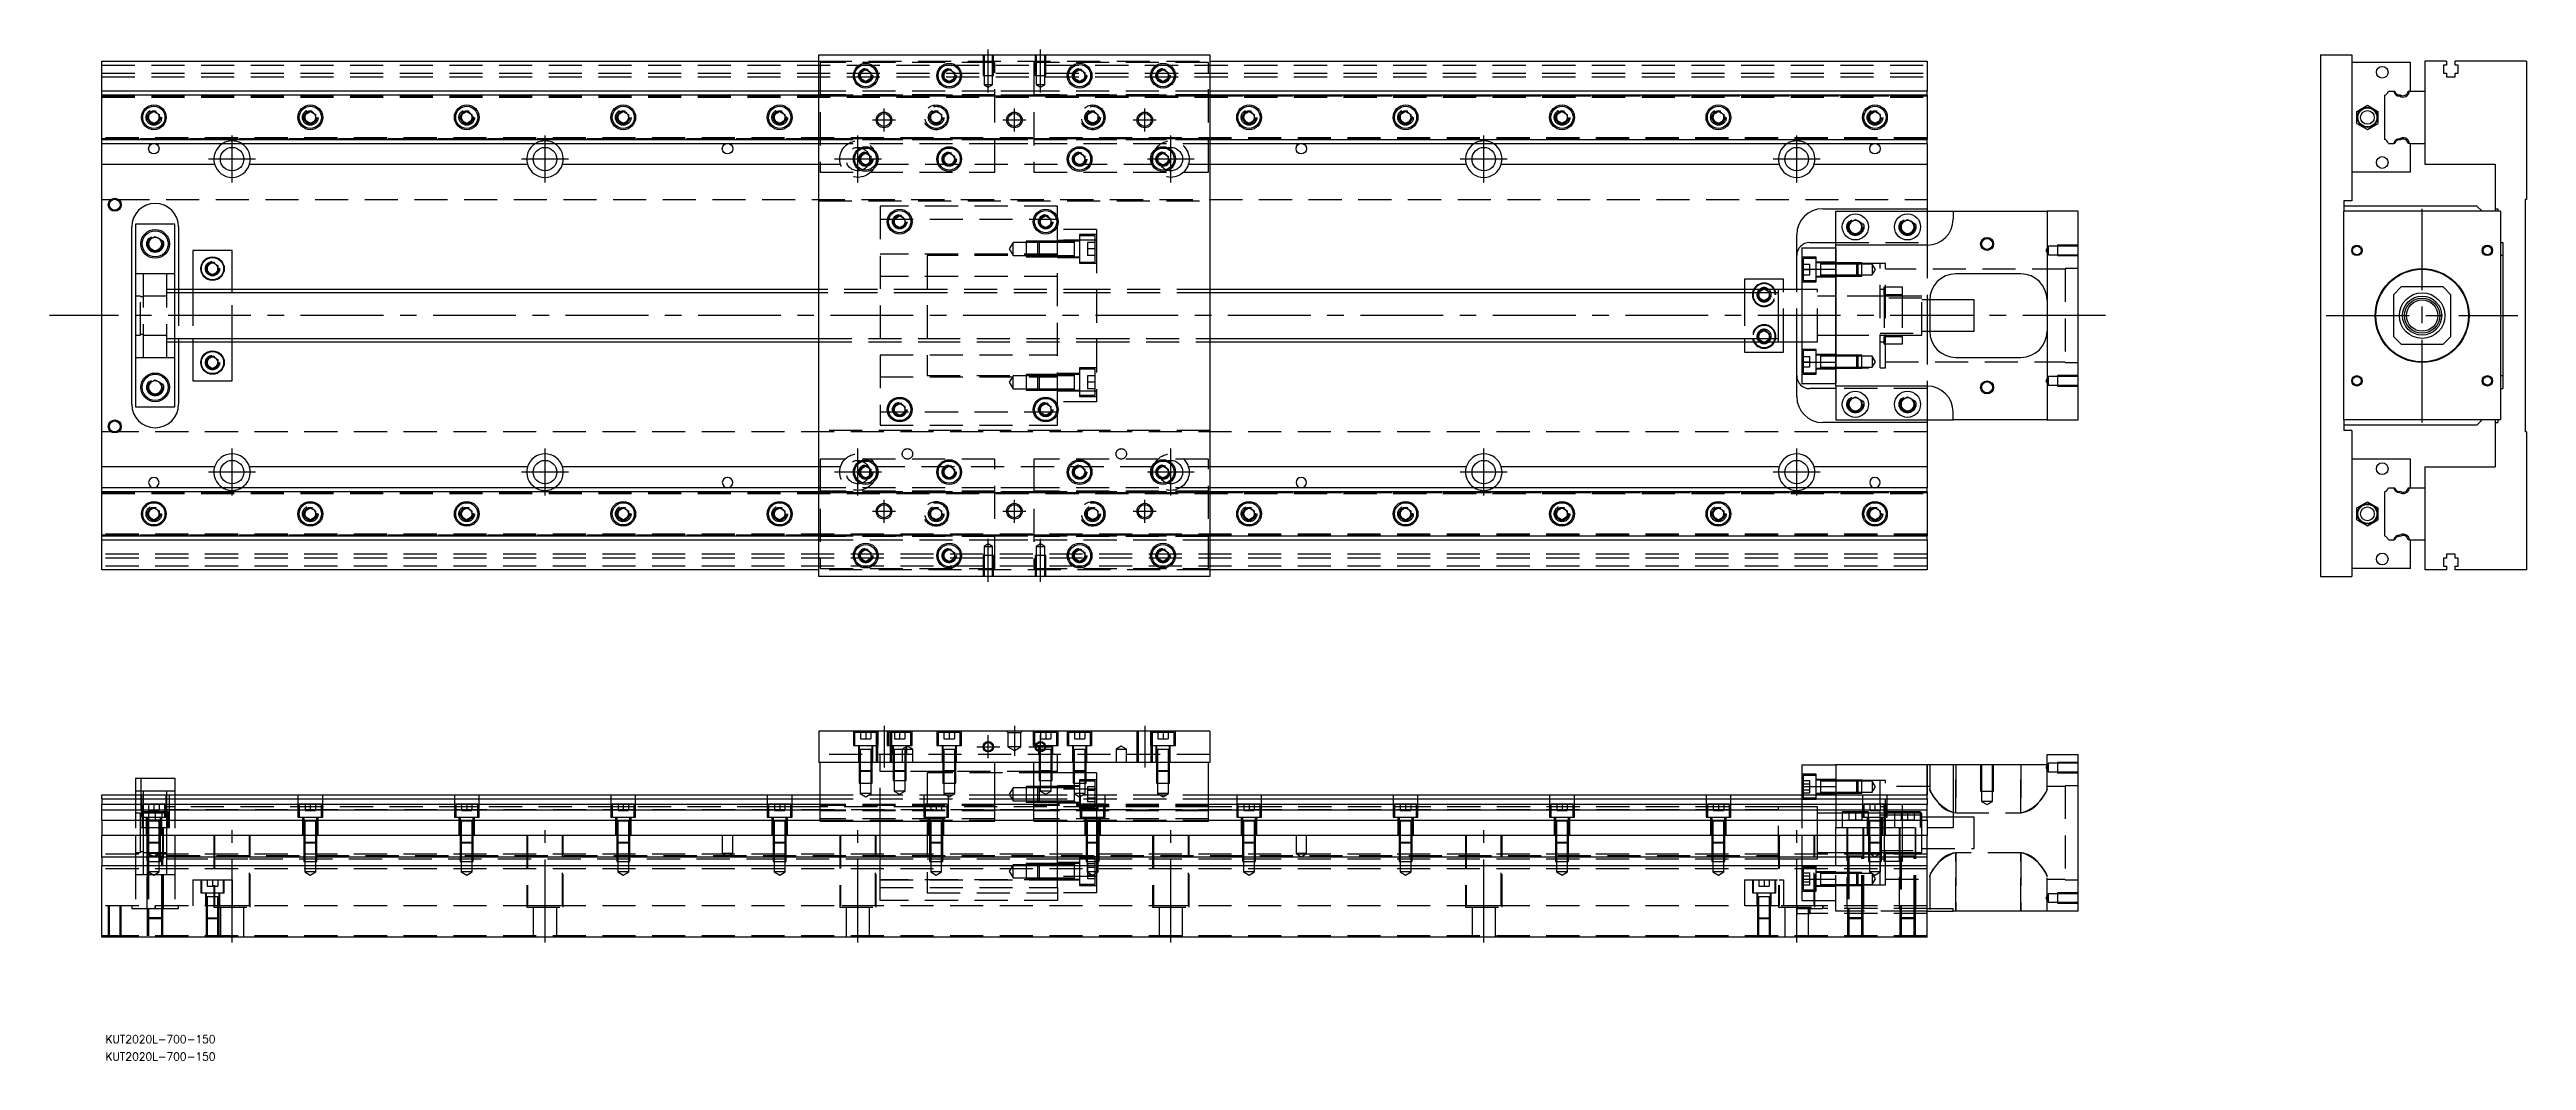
# Model space of a CAD drawing. Extents: x -20 to 930, y -286 to 102.
import ezdxf

# ---------------------------------------------------------------- set-up
doc = ezdxf.new("R2010")
doc.units = 0
doc.linetypes.add('CENTER', pattern=[50.8, 31.75, -6.35, 6.35, -6.35])
doc.linetypes.add('DASHED', pattern=[19.05, 12.7, -6.35])
doc.layers.get('0').update_dxf_attribs({"linetype": 'CONTINUOUS'})
doc.layers.add('CENTER', color=1, linetype='CENTER')
doc.styles.get("Standard").update_dxf_attribs({"font": 'txt.shx', "height": 3, "bigfont": 'bigfont.shx'})

# ---------------------------------------------------------------- blocks, each defined once
blk = doc.blocks.new('*U2')
at = {"color": 7, "linetype": 'CONTINUOUS'}
blk.add_text('KUT2020L-700-150', height=3, dxfattribs=at).set_placement((1.47, -285.55))
blk = doc.blocks.new('*U3')
at = {"color": 7, "linetype": 'CONTINUOUS'}
blk.add_text('KUT2020L-700-150', height=3, dxfattribs=at).set_placement((1.47, -278.9))

msp = doc.modelspace()

# ---------------------------------------------------------------- linework, layer by layer
at = {"color": 7, "linetype": 'CONTINUOUS'}
for p, q in [((0, 97.5), (275, 97.5)), ((0, 86), (0, 97.5)), ((275, 100), (425, 100)), ((275, -100), (275, 100)), ((425, 100), (425, -100)), ((425, 97.5), (700, 97.5)), ((700, 97.5), (700, 86)), ((850.85, 100), (862.85, 100)), ((850.85, 100), (850.85, -100)), ((862.85, 100), (862.85, 44)), ((885.35, 97), (862.85, 97)), ((885.35, 86), (885.35, 97)), ((890.85, 97.5), (890.85, 86)), ((899.15, 97.5), (890.85, 97.5)), ((899.15, 96), (898, 96)), ((898, 96), (898, 93)), ((899.15, 97.5), (899.15, 96)), ((902.55, 96), (902.55, 97.5)), ((929.85, 97.5), (902.55, 97.5)), ((903.7, 96), (902.55, 96)), ((903.7, 93), (903.7, 96)), ((929.85, 97.5), (929.85, 44.5)), ((0, 84.460392), (0, 86)), ((275, 86), (0, 86)), ((291, 93.1547), (293, 94.309402)), ((291, 90.8453), (291, 93.1547)), ((293, 89.690598), (291, 90.8453)), ((293, 94.309402), (295, 93.1547)), ((295, 90.8453), (293, 89.690598)), ((295, 93.1547), (295, 90.8453)), ((323, 93.1547), (325, 94.309402)), ((323, 90.8453), (323, 93.1547)), ((325, 89.690598), (323, 90.8453)), ((325, 94.309402), (327, 93.1547)), ((327, 90.8453), (325, 89.690598)), ((327, 93.1547), (327, 90.8453)), ((373, 93.1547), (375, 94.309402)), ((373, 90.8453), (373, 93.1547)), ((375, 89.690598), (373, 90.8453)), ((375, 94.309402), (377, 93.1547)), ((377, 90.8453), (375, 89.690598)), ((377, 93.1547), (377, 90.8453)), ((405, 93.1547), (407, 94.309402)), ((405, 90.8453), (405, 93.1547)), ((407, 89.690598), (405, 90.8453)), ((407, 94.309402), (409, 93.1547)), ((409, 90.8453), (407, 89.690598)), ((409, 93.1547), (409, 90.8453)), ((700, 86), (425, 86)), ((700, 84.460392), (700, 86)), ((876.889608, 86), (878.97154, 86)), ((878.97154, 86), (879.37668, 86)), ((884.527372, 86), (885.031934, 86)), ((885.031934, 86), (890.85, 86)), ((890.85, 86), (890.85, 66)), ((890.85, 86), (890.85, 66)), ((898, 93), (899.15, 93)), ((899.15, 93), (899.15, 91.5)), ((899.15, 91.5), (902.55, 91.5)), ((902.55, 91.5), (902.55, 93)), ((902.55, 93), (903.7, 93)), ((0, 67.539608), (0, 84.460392)), ((275, 84.460392), (0, 84.460392)), ((18, 77.1547), (20, 78.309402)), ((18, 74.8453), (18, 77.1547)), ((20, 78.309402), (22, 77.1547)), ((22, 77.1547), (22, 74.8453)), ((78, 77.1547), (80, 78.309402)), ((78, 74.8453), (78, 77.1547)), ((80, 78.309402), (82, 77.1547)), ((82, 77.1547), (82, 74.8453)), ((138, 77.1547), (140, 78.309402)), ((138, 74.8453), (138, 77.1547)), ((140, 78.309402), (142, 77.1547)), ((142, 77.1547), (142, 74.8453)), ((198, 77.1547), (200, 78.309402)), ((198, 74.8453), (198, 77.1547)), ((200, 78.309402), (202, 77.1547)), ((202, 77.1547), (202, 74.8453)), ((258, 77.1547), (260, 78.309402)), ((258, 74.8453), (258, 77.1547)), ((260, 78.309402), (262, 77.1547)), ((262, 77.1547), (262, 74.8453)), ((700, 84.460392), (425, 84.460392)), ((438, 77.1547), (440, 78.309402)), ((438, 74.8453), (438, 77.1547)), ((440, 78.309402), (442, 77.1547)), ((442, 77.1547), (442, 74.8453)), ((498, 77.1547), (500, 78.309402)), ((498, 74.8453), (498, 77.1547)), ((500, 78.309402), (502, 77.1547)), ((502, 77.1547), (502, 74.8453)), ((558, 77.1547), (560, 78.309402)), ((558, 74.8453), (558, 77.1547)), ((560, 78.309402), (562, 77.1547)), ((562, 77.1547), (562, 74.8453)), ((618, 77.1547), (620, 78.309402)), ((618, 74.8453), (618, 77.1547)), ((620, 78.309402), (622, 77.1547)), ((622, 77.1547), (622, 74.8453)), ((678, 77.1547), (680, 78.309402)), ((678, 74.8453), (678, 77.1547)), ((680, 78.309402), (682, 77.1547)), ((682, 77.1547), (682, 74.8453)), ((700, 84.460392), (700, 67.539608)), ((864.850002, 78.309401), (868.850002, 80.618802)), ((864.850002, 73.690599), (864.850002, 78.309401)), ((868.850002, 80.618802), (872.850002, 78.309401)), ((872.850002, 78.309401), (872.850002, 73.690599)), ((875.35, 84.460392), (875.35, 67.539608)), ((0, 67.539608), (275, 67.539608)), ((0, 66), (0, 67.539608)), ((20, 73.690598), (18, 74.8453)), ((22, 74.8453), (20, 73.690598)), ((80, 73.690598), (78, 74.8453)), ((82, 74.8453), (80, 73.690598)), ((140, 73.690598), (138, 74.8453)), ((142, 74.8453), (140, 73.690598)), ((200, 73.690598), (198, 74.8453)), ((202, 74.8453), (200, 73.690598)), ((260, 73.690598), (258, 74.8453)), ((262, 74.8453), (260, 73.690598)), ((425, 67.539608), (700, 67.539608)), ((440, 73.690598), (438, 74.8453)), ((442, 74.8453), (440, 73.690598)), ((500, 73.690598), (498, 74.8453)), ((502, 74.8453), (500, 73.690598)), ((560, 73.690598), (558, 74.8453)), ((562, 74.8453), (560, 73.690598)), ((620, 73.690598), (618, 74.8453)), ((622, 74.8453), (620, 73.690598)), ((680, 73.690598), (678, 74.8453)), ((682, 74.8453), (680, 73.690598)), ((700, 66), (700, 67.539608)), ((864.850002, 73.690599), (868.850002, 71.381198)), ((868.850002, 71.381198), (872.850002, 73.690599)), ((0, 66), (275, 66)), ((0, 58), (0, 66)), ((0, 58), (43.291796, 58)), ((0, -58), (0, 58)), ((56.708204, 58), (163.291796, 58)), ((176.708204, 58), (275, 58)), ((291, 61.1547), (293, 62.309402)), ((291, 58.8453), (291, 61.1547)), ((293, 57.690598), (291, 58.8453)), ((293, 62.309402), (295, 61.1547)), ((295, 58.8453), (293, 57.690598)), ((295, 61.1547), (295, 58.8453)), ((323, 61.1547), (325, 62.309402)), ((323, 58.8453), (323, 61.1547)), ((325, 57.690598), (323, 58.8453)), ((325, 62.309402), (327, 61.1547)), ((327, 58.8453), (325, 57.690598)), ((327, 61.1547), (327, 58.8453)), ((373, 61.1547), (375, 62.309402)), ((373, 58.8453), (373, 61.1547)), ((375, 57.690598), (373, 58.8453)), ((375, 62.309402), (377, 61.1547)), ((377, 58.8453), (375, 57.690598)), ((377, 61.1547), (377, 58.8453)), ((405, 61.1547), (407, 62.309402)), ((405, 58.8453), (405, 61.1547)), ((407, 57.690598), (405, 58.8453)), ((407, 62.309402), (409, 61.1547)), ((409, 58.8453), (407, 57.690598)), ((409, 61.1547), (409, 58.8453)), ((425, 66), (700, 66)), ((425, 58), (523.291796, 58)), ((536.708204, 58), (643.291796, 58)), ((656.708204, 58), (700, 58)), ((700, 66), (700, 58)), ((700, 58), (700, 41)), ((876.889608, 66), (878.97154, 66)), ((879.37668, 66), (878.97154, 66)), ((885.031934, 66), (884.527372, 66)), ((885.031934, 66), (890.85, 66)), ((885.35, 55), (885.35, 66)), ((890.85, 66), (890.85, 58)), ((890.85, 58), (917.85, 58)), ((917.85, 58), (917.85, 41)), ((885.35, 55), (862.85, 55)), ((304, 37.1547), (306, 38.309402)), ((306, 38.309402), (308, 37.1547)), ((360, 37.1547), (362, 38.309402)), ((362, 38.309402), (364, 37.1547)), ((660, 41), (700, 41)), ((665, 27), (665, 40)), ((665, 40), (710, 40)), ((700, 41), (700, 40)), ((710, 40), (710, 37)), ((710, 40), (746, 40)), ((746, 40), (746, -40)), ((758, 40), (746, 40)), ((758, -40), (758, 40)), ((862.85, 44), (859.85, 44)), ((859.85, 44), (859.85, 40)), ((910.85, 42), (859.85, 42)), ((859.85, -40), (859.85, 40)), ((919.85, 40), (859.85, 40)), ((912.85, 40), (910.85, 42)), ((917.85, 41), (918.85, 41)), ((917.85, 41), (917.85, 40)), ((918.85, 41), (918.85, 40)), ((919.85, 40), (919.85, -40)), ((929.85, 44.5), (929.35, 44.5)), ((929.35, 44.5), (929.35, -44.5)), ((11.5, -34), (11.5, 34)), ((28, 35), (13, 35)), ((13, 35), (13, -35)), ((18, 28.943376), (20.5, 30.386752)), ((18, 26.056624), (18, 28.943376)), ((20.5, 30.386752), (23, 28.943376)), ((23, 28.943376), (23, 26.056624)), ((28, -35), (28, 35)), ((29.5, 34), (29.5, 10)), ((304, 34.8453), (304, 37.1547)), ((306, 33.690598), (304, 34.8453)), ((308, 34.8453), (306, 33.690598)), ((308, 37.1547), (308, 34.8453)), ((360, 34.8453), (360, 37.1547)), ((362, 33.690598), (360, 34.8453)), ((364, 34.8453), (362, 33.690598)), ((364, 37.1547), (364, 34.8453)), ((650, 10), (650, 31)), ((670, 35.443376), (672.5, 36.886752)), ((670, 32.556624), (670, 35.443376)), ((672.5, 31.113248), (670, 32.556624)), ((672.5, 36.886752), (675, 35.443376)), ((675, 32.556624), (672.5, 31.113248)), ((675, 35.443376), (675, 32.556624)), ((690, 35.443376), (692.5, 36.886752)), ((690, 32.556624), (690, 35.443376)), ((692.5, 31.113248), (690, 32.556624)), ((692.5, 36.886752), (695, 35.443376)), ((695, 32.556624), (692.5, 31.113248)), ((695, 35.443376), (695, 32.556624)), ((20.5, 24.613248), (18, 26.056624)), ((23, 26.056624), (20.5, 24.613248)), ((50, 25), (35, 25)), ((35, 25), (35, 10)), ((40.5, 19.1547), (42.5, 20.309402)), ((40.5, 16.8453), (40.5, 19.1547)), ((42.5, 20.309402), (44.5, 19.1547)), ((44.5, 19.1547), (44.5, 16.8453)), ((50, 10), (50, 25)), ((652, 26), (665, 26)), ((652, 26), (652, 17.78342)), ((655, 28), (665, 28)), ((665, 17.78342), (665, 27)), ((700, 27), (665, 27)), ((919.85, 28), (920.85, 28)), ((920.85, 23), (919.85, 23)), ((920.85, 28), (920.85, -28)), ((275, 10), (28, 10)), ((42.5, 15.690598), (40.5, 16.8453)), ((44.5, 16.8453), (42.5, 15.690598)), ((643, 10), (425, 10)), ((645, 14), (630, 14)), ((630, 14), (630, 10)), ((636.964102, 10), (637.5, 10.309402)), ((637.5, 10.309402), (638.035898, 10)), ((643, 10), (642.995, 10)), ((643, -10), (643, 10)), ((652, 10), (643, 10)), ((643.005, 10), (643, 10)), ((645, 10), (645, 14)), ((652, 17.78342), (665, 17.78342)), ((652, 17.78342), (652, -17.78342)), ((665, 17.78342), (665, -17.78342)), ((665, -17.78342), (665, 17.78342)), ((736, 16), (711, 16)), ((881.85, 11), (878.85, 8)), ((897.85, 11), (881.85, 11)), ((900.85, 8), (897.85, 11)), ((701, 6), (701, -6)), ((718, 6), (701, 6)), ((718, -6), (718, 6)), ((878.85, 8), (878.85, -8)), ((900.85, -8), (900.85, 8)), ((701, -6), (718, -6)), ((878.85, -8), (881.85, -11)), ((897.85, -11), (900.85, -8)), ((28, -10), (275, -10)), ((29.5, -10), (29.5, -34)), ((35, -10), (35, -25)), ((40.5, -16.8453), (42.5, -15.690598)), ((40.5, -19.1547), (40.5, -16.8453)), ((42.5, -15.690598), (44.5, -16.8453)), ((44.5, -16.8453), (44.5, -19.1547)), ((50, -25), (50, -10)), ((425, -10), (643, -10)), ((630, -10), (630, -14)), ((630, -14), (645, -14)), ((637.5, -10.309402), (636.964102, -10)), ((638.035898, -10), (637.5, -10.309402)), ((642.995, -10), (643, -10)), ((643, -10), (652, -10)), ((643, -10), (643.005, -10)), ((645, -14), (645, -10)), ((650, -31), (650, -10)), ((652, -17.78342), (665, -17.78342)), ((652, -17.78342), (652, -26)), ((665, -27), (665, -17.78342)), ((711, -16), (736, -16)), ((881.85, -11), (897.85, -11)), ((18, -26.056624), (20.5, -24.613248)), ((18, -28.943376), (18, -26.056624)), ((20.5, -24.613248), (23, -26.056624)), ((23, -26.056624), (23, -28.943376)), ((35, -25), (50, -25)), ((42.5, -20.309402), (40.5, -19.1547)), ((44.5, -19.1547), (42.5, -20.309402)), ((652, -26), (665, -26)), ((665, -28), (655, -28)), ((700, -27), (665, -27)), ((665, -27), (665, -40)), ((919.85, -23), (920.85, -23)), ((919.85, -28), (920.85, -28)), ((13, -35), (28, -35)), ((20.5, -30.386752), (18, -28.943376)), ((23, -28.943376), (20.5, -30.386752)), ((304, -34.8453), (306, -33.690598)), ((304, -37.1547), (304, -34.8453)), ((306, -38.309402), (304, -37.1547)), ((306, -33.690598), (308, -34.8453)), ((308, -37.1547), (306, -38.309402)), ((308, -34.8453), (308, -37.1547)), ((360, -34.8453), (362, -33.690598)), ((360, -37.1547), (360, -34.8453)), ((362, -38.309402), (360, -37.1547)), ((362, -33.690598), (364, -34.8453)), ((364, -37.1547), (362, -38.309402)), ((364, -34.8453), (364, -37.1547)), ((670, -32.556624), (672.5, -31.113248)), ((670, -35.443376), (670, -32.556624)), ((672.5, -36.886752), (670, -35.443376)), ((672.5, -31.113248), (675, -32.556624)), ((675, -35.443376), (672.5, -36.886752)), ((675, -32.556624), (675, -35.443376)), ((690, -32.556624), (692.5, -31.113248)), ((690, -35.443376), (690, -32.556624)), ((692.5, -36.886752), (690, -35.443376)), ((692.5, -31.113248), (695, -32.556624)), ((695, -35.443376), (692.5, -36.886752)), ((695, -32.556624), (695, -35.443376)), ((710, -40), (710, -37)), ((700, -41), (660, -41)), ((665, -40), (710, -40)), ((700, -40), (700, -41)), ((700, -41), (700, -58)), ((746, -40), (710, -40)), ((746, -40), (758, -40)), ((859.85, -40), (859.85, -44)), ((919.85, -40), (859.85, -40)), ((910.85, -42), (859.85, -42)), ((862.85, -44), (859.85, -44)), ((862.85, -44), (862.85, -100)), ((910.85, -42), (912.85, -40)), ((917.85, -40), (917.85, -41)), ((917.85, -41), (917.85, -58)), ((917.85, -41), (918.85, -41)), ((918.85, -40), (918.85, -41)), ((929.85, -44.5), (929.35, -44.5)), ((929.85, -44.5), (929.85, -97.5)), ((885.35, -55), (862.85, -55)), ((885.35, -66), (885.35, -55)), ((0, -66), (0, -58)), ((43.291796, -58), (0, -58)), ((0, -67.539608), (0, -66)), ((275, -66), (0, -66)), ((163.291796, -58), (56.708204, -58)), ((275, -58), (176.708204, -58)), ((291, -58.8453), (293, -57.690598)), ((291, -61.1547), (291, -58.8453)), ((293, -62.309402), (291, -61.1547)), ((293, -57.690598), (295, -58.8453)), ((295, -61.1547), (293, -62.309402)), ((295, -58.8453), (295, -61.1547)), ((323, -58.8453), (325, -57.690598)), ((323, -61.1547), (323, -58.8453)), ((325, -62.309402), (323, -61.1547)), ((325, -57.690598), (327, -58.8453)), ((327, -61.1547), (325, -62.309402)), ((327, -58.8453), (327, -61.1547)), ((373, -58.8453), (375, -57.690598)), ((373, -61.1547), (373, -58.8453)), ((375, -62.309402), (373, -61.1547)), ((375, -57.690598), (377, -58.8453)), ((377, -61.1547), (375, -62.309402)), ((377, -58.8453), (377, -61.1547)), ((405, -58.8453), (407, -57.690598)), ((405, -61.1547), (405, -58.8453)), ((407, -62.309402), (405, -61.1547)), ((407, -57.690598), (409, -58.8453)), ((409, -61.1547), (407, -62.309402)), ((409, -58.8453), (409, -61.1547)), ((523.291796, -58), (425, -58)), ((700, -66), (425, -66)), ((643.291796, -58), (536.708204, -58)), ((700, -58), (656.708204, -58)), ((700, -58), (700, -66)), ((700, -67.539608), (700, -66)), ((876.889608, -66), (878.97154, -66)), ((878.97154, -66), (879.37668, -66)), ((884.527372, -66), (885.031934, -66)), ((885.031934, -66), (890.85, -66)), ((890.85, -58), (890.85, -66)), ((890.85, -58), (917.85, -58)), ((890.85, -66), (890.85, -86)), ((890.85, -66), (890.85, -86)), ((0, -84.460392), (0, -67.539608)), ((275, -67.539608), (0, -67.539608)), ((18, -74.8453), (20, -73.690598)), ((18, -77.1547), (18, -74.8453)), ((20, -73.690598), (22, -74.8453)), ((22, -74.8453), (22, -77.1547)), ((78, -74.8453), (80, -73.690598)), ((78, -77.1547), (78, -74.8453)), ((80, -73.690598), (82, -74.8453)), ((82, -74.8453), (82, -77.1547)), ((138, -74.8453), (140, -73.690598)), ((138, -77.1547), (138, -74.8453)), ((140, -73.690598), (142, -74.8453)), ((142, -74.8453), (142, -77.1547)), ((198, -74.8453), (200, -73.690598)), ((198, -77.1547), (198, -74.8453)), ((200, -73.690598), (202, -74.8453)), ((202, -74.8453), (202, -77.1547)), ((258, -74.8453), (260, -73.690598)), ((258, -77.1547), (258, -74.8453)), ((260, -73.690598), (262, -74.8453)), ((262, -74.8453), (262, -77.1547)), ((700, -67.539608), (425, -67.539608)), ((438, -74.8453), (440, -73.690598)), ((438, -77.1547), (438, -74.8453)), ((440, -73.690598), (442, -74.8453)), ((442, -74.8453), (442, -77.1547)), ((498, -74.8453), (500, -73.690598)), ((498, -77.1547), (498, -74.8453)), ((500, -73.690598), (502, -74.8453)), ((502, -74.8453), (502, -77.1547)), ((558, -74.8453), (560, -73.690598)), ((558, -77.1547), (558, -74.8453)), ((560, -73.690598), (562, -74.8453)), ((562, -74.8453), (562, -77.1547)), ((618, -74.8453), (620, -73.690598)), ((618, -77.1547), (618, -74.8453)), ((620, -73.690598), (622, -74.8453)), ((622, -74.8453), (622, -77.1547)), ((678, -74.8453), (680, -73.690598)), ((678, -77.1547), (678, -74.8453)), ((680, -73.690598), (682, -74.8453)), ((682, -74.8453), (682, -77.1547)), ((700, -67.539608), (700, -84.460392)), ((864.850002, -73.690599), (868.850002, -71.381198)), ((864.850002, -78.309401), (864.850002, -73.690599)), ((868.850002, -71.381198), (872.850002, -73.690599)), ((872.850002, -73.690599), (872.850002, -78.309401)), ((875.35, -67.539608), (875.35, -84.460392)), ((0, -84.460392), (275, -84.460392)), ((0, -86), (0, -84.460392)), ((20, -78.309402), (18, -77.1547)), ((22, -77.1547), (20, -78.309402)), ((80, -78.309402), (78, -77.1547)), ((82, -77.1547), (80, -78.309402)), ((140, -78.309402), (138, -77.1547)), ((142, -77.1547), (140, -78.309402)), ((200, -78.309402), (198, -77.1547)), ((202, -77.1547), (200, -78.309402)), ((260, -78.309402), (258, -77.1547)), ((262, -77.1547), (260, -78.309402)), ((425, -84.460392), (700, -84.460392)), ((440, -78.309402), (438, -77.1547)), ((442, -77.1547), (440, -78.309402)), ((500, -78.309402), (498, -77.1547)), ((502, -77.1547), (500, -78.309402)), ((560, -78.309402), (558, -77.1547)), ((562, -77.1547), (560, -78.309402)), ((620, -78.309402), (618, -77.1547)), ((622, -77.1547), (620, -78.309402)), ((680, -78.309402), (678, -77.1547)), ((682, -77.1547), (680, -78.309402)), ((700, -86), (700, -84.460392)), ((864.850002, -78.309401), (868.850002, -80.618802)), ((868.850002, -80.618802), (872.850002, -78.309401)), ((0, -86), (275, -86)), ((0, -97.5), (0, -86)), ((291, -90.8453), (293, -89.690598)), ((291, -93.1547), (291, -90.8453)), ((293, -94.309402), (291, -93.1547)), ((293, -89.690598), (295, -90.8453)), ((295, -93.1547), (293, -94.309402)), ((295, -90.8453), (295, -93.1547)), ((323, -90.8453), (325, -89.690598)), ((323, -93.1547), (323, -90.8453)), ((325, -94.309402), (323, -93.1547)), ((325, -89.690598), (327, -90.8453)), ((327, -93.1547), (325, -94.309402)), ((327, -90.8453), (327, -93.1547)), ((373, -90.8453), (375, -89.690598)), ((373, -93.1547), (373, -90.8453)), ((375, -94.309402), (373, -93.1547)), ((375, -89.690598), (377, -90.8453)), ((377, -93.1547), (375, -94.309402)), ((377, -90.8453), (377, -93.1547)), ((405, -90.8453), (407, -89.690598)), ((405, -93.1547), (405, -90.8453)), ((407, -94.309402), (405, -93.1547)), ((407, -89.690598), (409, -90.8453)), ((409, -93.1547), (407, -94.309402)), ((409, -90.8453), (409, -93.1547)), ((425, -86), (700, -86)), ((700, -86), (700, -97.5)), ((876.889608, -86), (878.97154, -86)), ((879.37668, -86), (878.97154, -86)), ((885.031934, -86), (884.527372, -86)), ((885.031934, -86), (890.85, -86)), ((885.35, -97), (885.35, -86)), ((890.85, -86), (890.85, -97.5)), ((899.15, -93), (898, -93)), ((898, -93), (898, -96)), ((902.55, -91.5), (899.15, -91.5)), ((899.15, -91.5), (899.15, -93)), ((902.55, -93), (902.55, -91.5)), ((903.7, -93), (902.55, -93)), ((903.7, -96), (903.7, -93)), ((275, -97.5), (0, -97.5)), ((425, -100), (275, -100)), ((700, -97.5), (425, -97.5)), ((850.85, -100), (862.85, -100)), ((885.35, -97), (862.85, -97)), ((899.15, -97.5), (890.85, -97.5)), ((898, -96), (899.15, -96)), ((899.15, -96), (899.15, -97.5)), ((902.55, -97.5), (902.55, -96)), ((902.55, -96), (903.7, -96)), ((929.85, -97.5), (902.55, -97.5)), ((425, -159.27), (275, -159.27)), ((275, -159.27), (275, -171.27)), ((425, -159.27), (425, -171.27)), ((746, -172.27), (746, -168.27)), ((746, -168.27), (758, -168.27)), ((758, -228.27), (758, -168.27)), ((13, -177.27), (13, -183.77)), ((13, -177.27), (28, -177.27)), ((28, -177.27), (28, -183.77)), ((425, -171.27), (275, -171.27)), ((275.5, -193.77), (275.5, -171.27)), ((342.5, -193.77), (342.5, -171.27)), ((357.5, -193.77), (357.5, -171.27)), ((424.5, -193.77), (424.5, -171.27)), ((652, -172.27), (665, -172.27)), ((652, -172.27), (652, -180.48658)), ((700, -172.27), (665, -172.27)), ((665, -172.27), (665, -183.77)), ((700, -183.77), (700, -172.27)), ((710, -172.27), (700, -172.27)), ((710, -172.27), (710, -196.27)), ((746, -172.27), (710, -172.27)), ((0, -185.309608), (0, -183.77)), ((0, -183.77), (275.5, -183.77)), ((0, -185.309608), (0, -187.39154)), ((0, -185.309608), (275.5, -185.309608)), ((275.5, -187.39154), (0, -187.39154)), ((0, -189.606666), (0, -187.39154)), ((0, -193.451934), (0, -189.606666)), ((275.5, -189.606666), (0, -189.606666)), ((342.5, -183.77), (357.5, -183.77)), ((342.5, -185.309608), (357.5, -185.309608)), ((357.5, -187.39154), (342.5, -187.39154)), ((357.5, -189.606666), (342.5, -189.606666)), ((424.5, -183.77), (700, -183.77)), ((424.5, -185.309608), (700, -185.309608)), ((700, -187.39154), (424.5, -187.39154)), ((700, -189.606666), (424.5, -189.606666)), ((652, -180.48658), (665, -180.48658)), ((652, -180.48658), (652, -183.77)), ((700, -185.309608), (700, -183.77)), ((700, -185.309608), (700, -187.39154)), ((700, -189.606666), (700, -187.39154)), ((700, -193.451934), (700, -189.606666)), ((0, -193.451934), (0, -199.27)), ((0, -193.451934), (275.5, -193.451934)), ((700, -199.27), (0, -199.27)), ((0, -207.57), (0, -199.27)), ((275.5, -193.77), (342.5, -193.77)), ((342.5, -193.451934), (357.5, -193.451934)), ((357.5, -193.77), (424.5, -193.77)), ((424.5, -193.451934), (700, -193.451934)), ((700, -193.451934), (700, -199.27)), ((700, -196.27), (710, -196.27)), ((700, -207.57), (700, -199.27)), ((700, -207.57), (0, -207.57)), ((0, -207.57), (0, -210.97)), ((700, -210.97), (700, -207.57)), ((700, -210.97), (0, -210.97)), ((0, -238.27), (0, -210.97)), ((700, -238.27), (700, -210.97)), ((700, -227.27), (710, -227.27)), ((710, -228.27), (710, -227.27)), ((700, -228.27), (710, -228.27)), ((758, -228.27), (710, -228.27)), ((700, -238.27), (0, -238.27))]:
    msp.add_line(p, q, dxfattribs=at)
at = {"color": 3, "linetype": 'DASHED'}
for p, q in [((0, 96), (700, 96)), ((275, 97.5), (425, 97.5)), ((275.5, 97), (275.5, 55)), ((342.5, 97), (275.5, 97)), ((338.000006, 100), (338.000006, 92)), ((338.35, 100), (338.35, 92)), ((341.65, 92), (341.65, 100)), ((341.999994, 92), (341.999994, 100)), ((342.5, 55), (342.5, 97)), ((424.5, 97), (357.5, 97)), ((357.5, 97), (357.5, 55)), ((358.000006, 100), (358.000006, 92)), ((358.35, 100), (358.35, 92)), ((361.65, 92), (361.65, 100)), ((361.999994, 92), (361.999994, 100)), ((424.5, 55), (424.5, 97)), ((0, 93), (700, 93)), ((0, 91.5), (700, 91.5)), ((275.5, 86), (275, 86)), ((342.5, 86), (275.5, 86)), ((295.483582, 92.286038), (295.5, 92)), ((327.483582, 92.286038), (327.5, 92)), ((338.000006, 92), (341.999994, 92)), ((338.35, 92), (338.35, 88.5)), ((341.65, 88.5), (338.35, 88.5)), ((338.35, 88.5), (340, 87.547372)), ((340, 87.547372), (341.65, 88.5)), ((341.65, 88.5), (341.65, 92)), ((357.5, 86), (342.5, 86)), ((424.5, 86), (357.5, 86)), ((358.000006, 92), (361.999994, 92)), ((358.35, 92), (358.35, 88.5)), ((361.65, 88.5), (358.35, 88.5)), ((358.35, 88.5), (360, 87.547372)), ((360, 87.547372), (361.65, 88.5)), ((361.65, 88.5), (361.65, 92)), ((377.483582, 92.286038), (377.5, 92)), ((409.483582, 92.286038), (409.5, 92)), ((425, 86), (424.5, 86)), ((0, 84.204452), (275, 84.204452)), ((0, 84.2), (700, 84.2)), ((0, 83.8), (700, 83.8)), ((22.483582, 76.286038), (22.5, 76)), ((77.5, 76), (77.518502, 76.303588)), ((142.483582, 76.286038), (142.5, 76)), ((197.5, 76), (197.518502, 76.303588)), ((262.483582, 76.286038), (262.5, 76)), ((275.5, 84.460392), (275, 84.460392)), ((275, 84.204452), (275.5, 84.204452)), ((342.5, 84.643014), (275.5, 84.643014)), ((275.5, 84.6), (342.5, 84.6)), ((342.5, 84.460392), (275.5, 84.460392)), ((275.5, 84.3), (342.5, 84.3)), ((275.5, 84.204452), (424.5, 84.204452)), ((317.5, 76), (317.512884, 76.253488)), ((318, 77.1547), (320, 78.309402)), ((318, 74.8453), (318, 77.1547)), ((320, 78.309402), (322, 77.1547)), ((322, 77.1547), (322, 74.8453)), ((357.5, 84.460392), (342.5, 84.460392)), ((424.5, 84.643014), (357.5, 84.643014)), ((357.5, 84.6), (424.5, 84.6)), ((424.5, 84.460392), (357.5, 84.460392)), ((357.5, 84.3), (424.5, 84.3)), ((378, 77.1547), (380, 78.309402)), ((378, 74.8453), (378, 77.1547)), ((380, 78.309402), (382, 77.1547)), ((382, 77.1547), (382, 74.8453)), ((382.483582, 76.286038), (382.5, 76)), ((425, 84.460392), (424.5, 84.460392)), ((424.5, 84.204452), (425, 84.204452)), ((425, 84.204452), (700, 84.204452)), ((437.5, 76), (437.512884, 76.253488)), ((502.483582, 76.286038), (502.5, 76)), ((557.5, 76), (557.518502, 76.303588)), ((622.483582, 76.286038), (622.5, 76)), ((677.5, 76), (677.518502, 76.303588)), ((700, 68.2), (0, 68.2)), ((700, 67.8), (0, 67.8)), ((275, 67.795548), (0, 67.795548)), ((275.5, 67.795548), (275, 67.795548)), ((275, 67.539608), (275.5, 67.539608)), ((424.5, 67.795548), (275.5, 67.795548)), ((342.5, 67.7), (275.5, 67.7)), ((275.5, 67.539608), (342.5, 67.539608)), ((342.5, 67.4), (275.5, 67.4)), ((342.5, 67.356986), (275.5, 67.356986)), ((320, 73.690598), (318, 74.8453)), ((322, 74.8453), (320, 73.690598)), ((342.5, 67.539608), (357.5, 67.539608)), ((424.5, 67.7), (357.5, 67.7)), ((357.5, 67.539608), (424.5, 67.539608)), ((424.5, 67.4), (357.5, 67.4)), ((424.5, 67.356986), (357.5, 67.356986)), ((380, 73.690598), (378, 74.8453)), ((382, 74.8453), (380, 73.690598)), ((425, 67.795548), (424.5, 67.795548)), ((424.5, 67.539608), (425, 67.539608)), ((700, 67.795548), (425, 67.795548)), ((275, 66), (275.5, 66)), ((275, 58), (283.291796, 58)), ((275.5, 66), (342.5, 66)), ((295.483582, 60.286038), (295.5, 60)), ((296.708204, 58), (403.291796, 58)), ((327.483582, 60.286038), (327.5, 60)), ((342.5, 66), (357.5, 66)), ((357.5, 66), (424.5, 66)), ((372.5, 60), (372.512884, 60.253488)), ((409.483582, 60.286038), (409.5, 60)), ((416.708204, 58), (425, 58)), ((424.5, 66), (425, 66)), ((275.5, 55), (342.5, 55)), ((357.5, 55), (424.5, 55)), ((0, 44.5), (4.359688, 44.5)), ((5.640312, 44.5), (700, 44.5)), ((275, 44), (425, 44)), ((366.5, 42), (298.5, 42)), ((298.5, 42), (298.5, -42)), ((366.5, 37.52069), (366.5, 42)), ((700, 40), (700, 28)), ((298.5, 37), (366.5, 37)), ((303.5, 36), (303.512884, 36.253488)), ((354.5, 28.547744), (354.5, 22.547754)), ((359.49998, 28.547744), (354.5, 28.547744)), ((359.5, 28.54775), (359, 28.04775)), ((366.5, 28.547744), (359.499994, 28.547744)), ((359.5, 36), (359.518502, 36.303588)), ((359.5, 28.54775), (359.5, 22.54775)), ((366.5, 28.54775), (359.5, 28.54775)), ((366.5, 34.47931), (366.5, 37.52069)), ((366.5, -34.47931), (366.5, 34.47931)), ((381.5, 33), (366.5, 33)), ((381.5, 28.982754), (366.5, 28.982754)), ((375, 28.84775), (366.5, 28.84775)), ((373, 28.54775), (366.50002, 28.54775)), ((373, 28.54775), (372.995, 28.54775)), ((373, 28.04775), (373, 28.547754)), ((373, 28.197952), (373, 28.54775)), ((375, 28.54775), (373, 28.54775)), ((373.005, 28.54775), (373, 28.54775)), ((375, 31.04775), (375, 20.04775)), ((381.5, 31.04775), (375, 31.04775)), ((381, 30.54775), (375, 30.54775)), ((381, 20.54775), (381, 30.54775)), ((381.5, 33), (381.5, 28.982754)), ((381.5, 28.982754), (381.5, -28.982754)), ((669.5, 34), (669.520026, 34.346056)), ((695.477798, 34.364306), (695.5, 34)), ((23.477798, 27.864306), (23.5, 27.5)), ((366.5, 23.5), (298.5, 23.5)), ((316.5, 23), (316.5, -23)), ((366.5, 23), (316.5, 23)), ((349.5, 28.04775), (348.056624, 25.54775)), ((348.056624, 25.54775), (349.5, 23.04775)), ((349.5, 23.04775), (349.5, 28.04775)), ((354.5, 28.04775), (349.5, 28.04775)), ((349.5, 23.04775), (354.5, 23.04775)), ((358.99998, 28.04775), (354.5, 28.04775)), ((354.5, 23.04775), (358.99998, 23.04775)), ((354.5, 22.547754), (359.49998, 22.547754)), ((359, 23.04775), (359, 28.04775)), ((366.5, 28.04775), (359, 28.04775)), ((359, 23.04775), (366.5, 23.04775)), ((359, 23.04775), (359.5, 22.54775)), ((359, 23.04775), (366.5, 23.04775)), ((359.5, 22.547754), (366.5, 22.547754)), ((359.5, 22.54775), (366.5, 22.54775)), ((366.5, 22.24775), (375, 22.24775)), ((373, 28.04775), (366.50002, 28.04775)), ((366.50002, 23.04775), (373, 23.04775)), ((366.50002, 22.54775), (373.005, 22.54775)), ((372.995, 22.54775), (375, 22.54775)), ((373, 22.8974), (373, 28.197952)), ((373, 22.547744), (373, 23.04775)), ((373, 22.54775), (373, 22.8974)), ((375, 20.54775), (381, 20.54775)), ((375, 20.04775), (381.5, 20.04775)), ((378, 28.04775), (378, 25.54775)), ((381, 28.04775), (378, 28.04775)), ((378, 25.54775), (378, 23.04775)), ((381, 25.54775), (378, 25.54775)), ((381, 23.04775), (378, 23.04775)), ((657.5, 22.42767), (652, 22.42767)), ((652.5, 21.92767), (652.5, 13.42767)), ((657.5, 21.92767), (652.5, 21.92767)), ((652.5, 19.67767), (655, 19.67767)), ((655, 17.67767), (655, 19.67767)), ((657.5, 12.92767), (657.5, 22.42767)), ((665, 20.42767), (657.5, 20.42767)), ((659.1, 20.17767), (657.5, 20.17767)), ((659.1, 20.17767), (659.095, 20.17767)), ((659.1, 20.17767), (659.1, 19.92022)), ((664.99998, 20.17767), (659.1, 20.17767)), ((659.105, 20.17767), (659.1, 20.17767)), ((659.1, 19.92022), (659.1, 15.435068)), ((664.99998, 19.77767), (659.1, 19.77767)), ((665, 28), (700, 28)), ((665, 26), (665, 17.78342)), ((673.1, 20.17767), (665, 20.17767)), ((673.1, 20.177664), (665, 20.177664)), ((682, 20), (665, 20)), ((673.5, 19.77767), (665, 19.77767)), ((673.1, 15.17767), (673.1, 20.17767)), ((673.5, 19.77767), (673.1, 20.17767)), ((675, 20.177664), (673.10002, 20.177664)), ((673.5, 19.77767), (673.5, 15.57767)), ((675, 19.77767), (673.50002, 19.77767)), ((675, 15.177674), (675, 20.177664)), ((679, 19.77767), (675, 19.77767)), ((679, 19.77767), (679, 15.57767)), ((680.212436, 17.67767), (679, 19.77767)), ((682, -20), (682, 20)), ((684, 20), (682, 20)), ((684, -20), (684, 20)), ((700, 28), (700, 27)), ((700, 27), (700, 6)), ((746.5, 26.65), (745.547372, 25)), ((745.547372, 25), (746.5, 23.35)), ((746.5, 23.35), (746.5, 26.65)), ((750, 26.65), (746.5, 26.65)), ((746.5, 23.35), (750, 23.35)), ((750, 26.999994), (750, 23.000006)), ((758, 26.999994), (750, 26.999994)), ((758, 26.65), (750, 26.65)), ((750, 23.35), (758, 23.35)), ((750, 23.000006), (758, 23.000006)), ((16, 16), (13, 16)), ((16, -16), (16, 16)), ((25, 16), (16, 16)), ((25, -16), (25, 16)), ((28, 16), (25, 16)), ((28, 10), (25, 10)), ((29.5, 10), (29.5, 8.75)), ((35, 10), (35, 8.75)), ((44.983582, 18.286038), (45, 18)), ((50, 8.75), (50, 10)), ((316.49998, 10), (275, 10)), ((366.5, 15), (298.5, 15)), ((381.5, 10), (316.5, 10)), ((425, 10), (381.50002, 10)), ((630, 10), (630, 8.75)), ((635.5, 9.1547), (636.964102, 10)), ((638.035898, 10), (639.5, 9.1547)), ((645, -10), (645, 10)), ((650, -10), (650, 10)), ((652, 12.92767), (657.5, 12.92767)), ((658, 10), (652, 10)), ((652.5, 17.67767), (655, 17.67767)), ((652.5, 15.67767), (655, 15.67767)), ((652.5, 13.42767), (657.5, 13.42767)), ((655, 15.67767), (655, 17.67767)), ((657.5, 15.17767), (659.1, 15.17767)), ((657.5, 14.92767), (665, 14.92767)), ((658, -10), (658, 10)), ((659.095, 15.17767), (659.1, 15.17767)), ((659.1, 15.57767), (664.99998, 15.57767)), ((659.1, 15.435068), (659.1, 15.17767)), ((659.1, 15.17767), (664.99998, 15.17767)), ((659.1, 15.17767), (659.105, 15.17767)), ((665, 15.57767), (673.5, 15.57767)), ((665, 15.177674), (673.1, 15.177674)), ((665, 15.17767), (673.1, 15.17767)), ((673.1, 15.17767), (673.5, 15.57767)), ((673.10002, 15.177674), (675, 15.177674)), ((673.50002, 15.57767), (675, 15.57767)), ((675, 15.57767), (679, 15.57767)), ((679, 15.57767), (680.212436, 17.67767)), ((683.5, 10), (682, 10)), ((683.5, 11), (690.5, 11)), ((683.5, 8), (683.5, 11)), ((753, 17.75), (684, 17.75)), ((690.5, 11), (690.5, 8)), ((753, 18), (753, -18)), ((758, 18), (753, 18)), ((14.85, 7.5), (13, 7.5)), ((14.85, -7.5), (14.85, 7.5)), ((16, 7.15), (14.85, 7.15)), ((25, 7.5), (16, 7.5)), ((28, 8.75), (25, 8.75)), ((29.5, 8.75), (29.5, -8.75)), ((35, 8.75), (35, -8.75)), ((50, -8.75), (50, 8.75)), ((316.49998, 8.75), (275, 8.75)), ((381.5, 8.75), (316.5, 8.75)), ((425, 8.75), (381.50002, 8.75)), ((630, 8.75), (630, -8.75)), ((635, 8), (635.018502, 8.303588)), ((635.5, 8.75), (635.5, 9.1547)), ((635.5, 6.8453), (635.5, 8.75)), ((637.5, 5.690598), (635.5, 6.8453)), ((639.5, 6.8453), (637.5, 5.690598)), ((639.5, 9.1547), (639.5, 8.75)), ((639.5, 8.75), (639.5, 6.8453)), ((665, 7.5), (658, 7.5)), ((682.005, 7.5), (665, 7.5)), ((690.5, 7.5), (681.995, 7.5)), ((698, 6.75), (682, 6.75)), ((683.5, 8), (683.5, -8)), ((690.5, 8), (683.5, 8)), ((690.5, 8), (690.5, -8)), ((698, 7.5), (690.5, 7.5)), ((698, -7.5), (698, 7.5)), ((701, 6), (698, 6)), ((700, 6), (700, -6)), ((13, -7.5), (14.85, -7.5)), ((14.85, -7.15), (16, -7.15)), ((16, -7.5), (25, -7.5)), ((25, -8.75), (28, -8.75)), ((29.5, -8.75), (29.5, -10)), ((35, -8.75), (35, -10)), ((50, -10), (50, -8.75)), ((275, -8.75), (316.49998, -8.75)), ((316.5, -8.75), (381.5, -8.75)), ((381.50002, -8.75), (425, -8.75)), ((630, -8.75), (630, -10)), ((635.5, -6.8453), (637.5, -5.690598)), ((635.5, -8.75), (635.5, -6.8453)), ((635.5, -9.1547), (635.5, -8.75)), ((636.964102, -10), (635.5, -9.1547)), ((637.5, -5.690598), (639.5, -6.8453)), ((639.5, -9.1547), (638.035898, -10)), ((639.5, -6.8453), (639.5, -8.75)), ((639.5, -8.75), (639.5, -9.1547)), ((639.983582, -7.713962), (640, -8)), ((658, -7.5), (665, -7.5)), ((665, -7.5), (682.005, -7.5)), ((681.995, -7.5), (690.5, -7.5)), ((682, -6.75), (698, -6.75)), ((683.5, -8), (690.5, -8)), ((683.5, -11), (683.5, -8)), ((690.5, -7.5), (698, -7.5)), ((690.5, -8), (690.5, -11)), ((698, -6), (701, -6)), ((700, -6), (700, -27)), ((13, -16), (16, -16)), ((16, -16), (25, -16)), ((25, -10), (28, -10)), ((25, -16), (28, -16)), ((40, -18), (40.012884, -17.746512)), ((275, -10), (316.49998, -10)), ((298.5, -15), (366.5, -15)), ((316.5, -10), (381.5, -10)), ((381.50002, -10), (425, -10)), ((652, -10), (658, -10)), ((657.5, -12.92767), (652, -12.92767)), ((652.5, -13.42767), (652.5, -21.92767)), ((657.5, -13.42767), (652.5, -13.42767)), ((652.5, -15.67767), (655, -15.67767)), ((652.5, -17.67767), (655, -17.67767)), ((655, -17.67767), (655, -15.67767)), ((655, -19.67767), (655, -17.67767)), ((657.5, -22.42767), (657.5, -12.92767)), ((665, -14.92767), (657.5, -14.92767)), ((659.1, -15.17767), (657.5, -15.17767)), ((659.1, -15.17767), (659.095, -15.17767)), ((659.1, -15.17767), (659.1, -15.435118)), ((659.105, -15.17767), (659.1, -15.17767)), ((664.99998, -15.17767), (659.1, -15.17767)), ((659.1, -15.435118), (659.1, -19.920272)), ((664.99998, -15.57767), (659.1, -15.57767)), ((673.1, -15.17767), (665, -15.17767)), ((673.1, -15.177674), (665, -15.177674)), ((673.5, -15.57767), (665, -15.57767)), ((665, -17.78342), (665, -26)), ((673.1, -20.17767), (673.1, -15.17767)), ((673.5, -15.57767), (673.1, -15.17767)), ((675, -15.177674), (673.10002, -15.177674)), ((673.5, -15.57767), (673.5, -19.77767)), ((675, -15.57767), (673.50002, -15.57767)), ((675, -20.177664), (675, -15.177674)), ((679, -15.57767), (675, -15.57767)), ((679, -15.57767), (679, -19.77767)), ((680.212436, -17.67767), (679, -15.57767)), ((679, -19.77767), (680.212436, -17.67767)), ((682, -10), (683.5, -10)), ((690.5, -11), (683.5, -11)), ((684, -17.75), (753, -17.75)), ((753, -18), (758, -18)), ((17.5, -27.5), (17.520026, -27.153944)), ((298.5, -23.5), (366.5, -23.5)), ((316.5, -23), (366.5, -23)), ((349.5, -23.04775), (348.056624, -25.54775)), ((348.056624, -25.54775), (349.5, -28.04775)), ((349.5, -28.04775), (349.5, -23.04775)), ((354.5, -23.04775), (349.5, -23.04775)), ((349.5, -28.04775), (354.5, -28.04775)), ((354.5, -22.547754), (354.5, -28.547744)), ((359.49998, -22.547754), (354.5, -22.547754)), ((358.99998, -23.04775), (354.5, -23.04775)), ((354.5, -28.04775), (358.99998, -28.04775)), ((359.5, -22.54775), (359, -23.04775)), ((359, -28.04775), (359, -23.04775)), ((366.5, -23.04775), (359, -23.04775)), ((366.5, -23.04775), (359, -23.04775)), ((359, -28.04775), (366.5, -28.04775)), ((359, -28.04775), (359.5, -28.54775)), ((359.5, -22.54775), (359.5, -28.54775)), ((366.5, -22.54775), (359.5, -22.54775)), ((366.5, -22.547754), (359.5, -22.547754)), ((375, -22.24775), (366.5, -22.24775)), ((373.005, -22.54775), (366.50002, -22.54775)), ((373, -23.04775), (366.50002, -23.04775)), ((366.50002, -28.04775), (373, -28.04775)), ((375, -22.54775), (372.995, -22.54775)), ((373, -22.897546), (373, -22.54775)), ((373, -28.198098), (373, -22.897546)), ((373, -28.54775), (373, -28.198098)), ((375, -20.04775), (375, -31.04775)), ((381.5, -20.04775), (375, -20.04775)), ((381, -20.54775), (375, -20.54775)), ((378, -23.04775), (378, -25.54775)), ((381, -23.04775), (378, -23.04775)), ((381, -25.54775), (378, -25.54775)), ((378, -25.54775), (378, -28.04775)), ((381, -28.04775), (378, -28.04775)), ((381, -30.54775), (381, -20.54775)), ((652, -22.42767), (657.5, -22.42767)), ((652.5, -19.67767), (655, -19.67767)), ((652.5, -21.92767), (657.5, -21.92767)), ((657.5, -20.17767), (659.1, -20.17767)), ((657.5, -20.42767), (665, -20.42767)), ((659.095, -20.17767), (659.1, -20.17767)), ((659.1, -19.77767), (664.99998, -19.77767)), ((659.1, -19.920272), (659.1, -20.17767)), ((659.1, -20.17767), (659.105, -20.17767)), ((659.1, -20.17767), (664.99998, -20.17767)), ((665, -19.77767), (673.5, -19.77767)), ((665, -20), (682, -20)), ((665, -20.177664), (673.1, -20.177664)), ((665, -20.17767), (673.1, -20.17767)), ((700, -28), (665, -28)), ((673.1, -20.17767), (673.5, -19.77767)), ((673.10002, -20.177664), (675, -20.177664)), ((673.50002, -19.77767), (675, -19.77767)), ((675, -19.77767), (679, -19.77767)), ((682, -20), (684, -20)), ((700, -27), (700, -28)), ((700, -28), (700, -40)), ((746.5, -23.35), (745.547372, -25)), ((745.547372, -25), (746.5, -26.65)), ((746.5, -26.65), (746.5, -23.35)), ((750, -23.35), (746.5, -23.35)), ((746.5, -26.65), (750, -26.65)), ((750, -23.000006), (750, -26.999994)), ((758, -23.000006), (750, -23.000006)), ((758, -23.35), (750, -23.35)), ((750, -26.65), (758, -26.65)), ((750, -26.999994), (758, -26.999994)), ((366.5, -37), (298.5, -37)), ((303.5, -36), (303.512884, -35.746512)), ((354.5, -28.547744), (359.49998, -28.547744)), ((359.499994, -28.547744), (366.5, -28.547744)), ((359.5, -28.54775), (366.5, -28.54775)), ((359.5, -36), (359.518502, -35.696412)), ((366.5, -28.84775), (375, -28.84775)), ((381.5, -28.982754), (366.5, -28.982754)), ((381.5, -33), (366.5, -33)), ((366.5, -37.52069), (366.5, -34.47931)), ((366.5, -42), (366.5, -37.52069)), ((366.50002, -28.54775), (373, -28.54775)), ((372.995, -28.54775), (373, -28.54775)), ((373, -28.54775), (375, -28.54775)), ((373, -28.54775), (373.005, -28.54775)), ((375, -30.54775), (381, -30.54775)), ((375, -31.04775), (381.5, -31.04775)), ((381.5, -28.982754), (381.5, -33)), ((669.5, -34), (669.520026, -33.653944)), ((695.477798, -33.635694), (695.5, -34)), ((4.359688, -44.5), (0, -44.5)), ((700, -44.5), (5.640312, -44.5)), ((425, -44), (275, -44)), ((298.5, -42), (366.5, -42)), ((275.5, -55), (275.5, -97)), ((342.5, -55), (275.5, -55)), ((342.5, -97), (342.5, -55)), ((424.5, -55), (357.5, -55)), ((357.5, -55), (357.5, -97)), ((424.5, -97), (424.5, -55)), ((283.291796, -58), (275, -58)), ((275.5, -66), (275, -66)), ((342.5, -66), (275.5, -66)), ((295.483582, -59.713962), (295.5, -60)), ((403.291796, -58), (296.708204, -58)), ((327.483582, -59.713962), (327.5, -60)), ((357.5, -66), (342.5, -66)), ((424.5, -66), (357.5, -66)), ((377.483582, -59.713962), (377.5, -60)), ((409.483582, -59.713962), (409.5, -60)), ((425, -58), (416.708204, -58)), ((425, -66), (424.5, -66)), ((0, -67.795548), (275, -67.795548)), ((0, -67.8), (700, -67.8)), ((0, -68.2), (700, -68.2)), ((22.483582, -75.713962), (22.5, -76)), ((82.483582, -75.713962), (82.5, -76)), ((142.483582, -75.713962), (142.5, -76)), ((202.483582, -75.713962), (202.5, -76)), ((257.5, -76), (257.512884, -75.746512)), ((275.5, -67.539608), (275, -67.539608)), ((275, -67.795548), (275.5, -67.795548)), ((342.5, -67.356986), (275.5, -67.356986)), ((275.5, -67.4), (342.5, -67.4)), ((342.5, -67.539608), (275.5, -67.539608)), ((275.5, -67.7), (342.5, -67.7)), ((275.5, -67.795548), (424.5, -67.795548)), ((318, -74.8453), (320, -73.690598)), ((318, -77.1547), (318, -74.8453)), ((320, -73.690598), (322, -74.8453)), ((322, -74.8453), (322, -77.1547)), ((322.483582, -75.713962), (322.5, -76)), ((357.5, -67.539608), (342.5, -67.539608)), ((424.5, -67.356986), (357.5, -67.356986)), ((357.5, -67.4), (424.5, -67.4)), ((424.5, -67.539608), (357.5, -67.539608)), ((357.5, -67.7), (424.5, -67.7)), ((377.5, -76), (377.518502, -75.696412)), ((378, -74.8453), (380, -73.690598)), ((378, -77.1547), (378, -74.8453)), ((380, -73.690598), (382, -74.8453)), ((382, -74.8453), (382, -77.1547)), ((425, -67.539608), (424.5, -67.539608)), ((424.5, -67.795548), (425, -67.795548)), ((425, -67.795548), (700, -67.795548)), ((442.483582, -75.713962), (442.5, -76)), ((502.483582, -75.713962), (502.5, -76)), ((562.483582, -75.713962), (562.5, -76)), ((622.483582, -75.713962), (622.5, -76)), ((682.483582, -75.713962), (682.5, -76)), ((700, -83.8), (0, -83.8)), ((700, -84.2), (0, -84.2)), ((275, -84.204452), (0, -84.204452)), ((275.5, -84.204452), (275, -84.204452)), ((275, -84.460392), (275.5, -84.460392)), ((424.5, -84.204452), (275.5, -84.204452)), ((342.5, -84.3), (275.5, -84.3)), ((275.5, -84.460392), (342.5, -84.460392)), ((342.5, -84.6), (275.5, -84.6)), ((342.5, -84.643014), (275.5, -84.643014)), ((320, -78.309402), (318, -77.1547)), ((322, -77.1547), (320, -78.309402)), ((342.5, -84.460392), (357.5, -84.460392)), ((424.5, -84.3), (357.5, -84.3)), ((357.5, -84.460392), (424.5, -84.460392)), ((424.5, -84.6), (357.5, -84.6)), ((424.5, -84.643014), (357.5, -84.643014)), ((380, -78.309402), (378, -77.1547)), ((382, -77.1547), (380, -78.309402)), ((425, -84.204452), (424.5, -84.204452)), ((424.5, -84.460392), (425, -84.460392)), ((700, -84.204452), (425, -84.204452)), ((700, -91.5), (0, -91.5)), ((700, -93), (0, -93)), ((275, -86), (275.5, -86)), ((275.5, -86), (342.5, -86)), ((290.5, -92), (290.512884, -91.746512)), ((322.5, -92), (322.518502, -91.696412)), ((341.999994, -92), (338.000006, -92)), ((338.000006, -92), (338.000006, -100)), ((340, -87.547372), (338.35, -88.5)), ((338.35, -88.5), (341.65, -88.5)), ((338.35, -88.5), (338.35, -92)), ((338.35, -92), (338.35, -100)), ((341.65, -88.5), (340, -87.547372)), ((341.65, -92), (341.65, -88.5)), ((341.65, -100), (341.65, -92)), ((341.999994, -100), (341.999994, -92)), ((342.5, -86), (357.5, -86)), ((357.5, -86), (424.5, -86)), ((361.999994, -92), (358.000006, -92)), ((358.000006, -92), (358.000006, -100)), ((360, -87.547372), (358.35, -88.5)), ((358.35, -88.5), (361.65, -88.5)), ((358.35, -88.5), (358.35, -92)), ((358.35, -92), (358.35, -100)), ((361.65, -88.5), (360, -87.547372)), ((361.65, -92), (361.65, -88.5)), ((361.65, -100), (361.65, -92)), ((361.999994, -100), (361.999994, -92)), ((372.5, -92), (372.518502, -91.696412)), ((409.483582, -91.713962), (409.5, -92)), ((424.5, -86), (425, -86)), ((700, -96), (0, -96)), ((425, -97.5), (275, -97.5)), ((275.5, -97), (342.5, -97)), ((357.5, -97), (424.5, -97)), ((288.25, -159.27), (288.25, -164.77)), ((297.25, -159.77), (288.75, -159.77)), ((288.75, -159.77), (288.75, -164.77)), ((291, -159.77), (291, -162.27)), ((293, -159.77), (293, -162.27)), ((295, -159.77), (295, -162.27)), ((297.000006, -159.27), (297.000006, -171.27)), ((297.25, -164.77), (297.25, -159.77)), ((297.5, -159.27), (297.5, -171.27)), ((297.75, -164.77), (297.75, -159.27)), ((301.25, -159.27), (301.25, -164.77)), ((302.999994, -159.77), (301.75, -159.77)), ((301.75, -159.77), (301.75, -164.77)), ((302.5, -171.27), (302.5, -159.27)), ((302.999994, -171.27), (302.999994, -159.27)), ((310.25, -159.77), (302.999994, -159.77)), ((304, -159.77), (304, -162.27)), ((306, -159.77), (306, -162.27)), ((308, -159.77), (308, -162.27)), ((310.25, -164.77), (310.25, -159.77)), ((310.75, -164.77), (310.75, -159.27)), ((320.25, -159.27), (320.25, -164.77)), ((329.25, -159.77), (320.75, -159.77)), ((320.75, -159.77), (320.75, -164.77)), ((323, -159.77), (323, -162.27)), ((325, -159.77), (325, -162.27)), ((327, -159.77), (327, -162.27)), ((329.25, -164.77), (329.25, -159.77)), ((329.75, -164.77), (329.75, -159.27)), ((347.5, -159.77), (347, -159.27)), ((347.5, -159.77), (347.5, -165.27)), ((347.5, -159.77), (352.5, -159.77)), ((352.5, -159.77), (353, -159.27)), ((352.5, -165.27), (352.5, -159.77)), ((357.25, -159.27), (357.25, -164.77)), ((366.25, -159.77), (357.75, -159.77)), ((357.75, -159.77), (357.75, -164.77)), ((360, -159.77), (360, -162.27)), ((362, -159.77), (362, -162.27)), ((364, -159.77), (364, -162.27)), ((366.25, -164.77), (366.25, -159.77)), ((366.75, -164.77), (366.75, -159.27)), ((370.25, -159.27), (370.25, -164.77)), ((379.25, -159.77), (370.75, -159.77)), ((370.75, -159.77), (370.75, -164.77)), ((373, -159.77), (373, -162.27)), ((375, -159.77), (375, -162.27)), ((377, -159.77), (377, -162.27)), ((379.25, -164.77), (379.25, -159.77)), ((379.75, -164.77), (379.75, -159.27)), ((397.000006, -159.27), (397.000006, -171.27)), ((397.5, -159.27), (397.5, -171.27)), ((402.25, -159.27), (402.25, -164.77)), ((402.5, -171.27), (402.5, -159.27)), ((411.25, -159.77), (402.75, -159.77)), ((402.75, -159.77), (402.75, -164.77)), ((402.999994, -159.77), (402.999994, -159.27)), ((402.999994, -164.77), (402.999994, -159.77)), ((405, -159.77), (405, -162.27)), ((407, -159.77), (407, -162.27)), ((409, -159.77), (409, -162.27)), ((411.25, -164.77), (411.25, -159.77)), ((411.75, -164.77), (411.75, -159.27)), ((425, -168.27), (275, -168.27)), ((288.25, -164.77), (297.75, -164.77)), ((290.25, -164.77), (290.25, -171.27)), ((290.5, -164.77), (290.5, -166.37)), ((290.5, -166.365), (290.5, -166.37)), ((290.5, -166.37), (290.757448, -166.37)), ((290.757468, -166.37), (290.5, -166.37)), ((290.5, -166.37), (290.5, -166.375)), ((290.5, -166.37), (290.5, -171.26998)), ((295.242552, -166.37), (290.757468, -166.37)), ((290.9, -166.37), (290.9, -171.26998)), ((291, -162.27), (293, -162.27)), ((293, -162.27), (295, -162.27)), ((295.1, -171.26998), (295.1, -166.37)), ((295.5, -166.37), (295.242552, -166.37)), ((295.242602, -166.37), (295.5, -166.37)), ((295.5, -166.37), (295.5, -164.77)), ((295.5, -166.37), (295.5, -166.365)), ((295.5, -166.375), (295.5, -166.37)), ((295.5, -171.26998), (295.5, -166.37)), ((295.75, -171.27), (295.75, -164.77)), ((298.5, -171.27), (298.5, -168.27)), ((301.25, -164.77), (310.75, -164.77)), ((303.25, -164.77), (303.25, -168.27)), ((303.5, -164.77), (303.5, -166.37)), ((303.5, -166.365), (303.5, -166.37)), ((303.5, -166.37), (303.757448, -166.37)), ((308.5, -166.37), (303.5, -166.37)), ((303.5, -166.37), (303.5, -166.375)), ((303.5, -166.37), (303.5, -168.26998)), ((303.5, -168.27), (303.5, -174.37)), ((303.500006, -168.27), (303.500006, -174.37)), ((303.9, -166.37), (303.9, -168.26998)), ((303.9, -168.27), (303.9, -174.77)), ((304, -162.27), (306, -162.27)), ((306, -162.27), (308, -162.27)), ((309, -165.1153), (307, -166.27)), ((307, -166.27), (309, -166.27)), ((307, -166.27), (307, -171.27)), ((308.1, -168.26998), (308.1, -166.37)), ((308.1, -174.77), (308.1, -168.27)), ((308.499994, -174.37), (308.499994, -168.27)), ((308.5, -166.37), (308.5, -164.77)), ((308.5, -166.37), (308.5, -166.365)), ((308.5, -166.375), (308.5, -166.37)), ((308.5, -168.26998), (308.5, -166.37)), ((308.5, -174.37), (308.5, -168.27)), ((308.75, -168.27), (308.75, -164.77)), ((311, -166.27), (309, -165.1153)), ((309, -166.27), (311, -166.27)), ((311, -171.27), (311, -166.27)), ((320.25, -164.77), (329.75, -164.77)), ((322.25, -164.77), (322.25, -171.27)), ((322.5, -164.77), (322.5, -166.37)), ((322.5, -166.365), (322.5, -166.37)), ((322.5, -166.37), (322.757448, -166.37)), ((322.757468, -166.37), (322.5, -166.37)), ((322.5, -166.37), (322.5, -171.26998)), ((322.5, -166.37), (322.5, -166.375)), ((327.242552, -166.37), (322.757468, -166.37)), ((322.9, -166.37), (322.9, -171.26998)), ((323, -162.27), (325, -162.27)), ((325, -162.27), (327, -162.27)), ((327.1, -171.26998), (327.1, -166.37)), ((327.5, -166.37), (327.242552, -166.37)), ((327.242602, -166.37), (327.5, -166.37)), ((327.5, -166.37), (327.5, -164.77)), ((327.5, -166.37), (327.5, -166.365)), ((327.5, -171.26998), (327.5, -166.37)), ((327.5, -166.375), (327.5, -166.37)), ((327.75, -171.27), (327.75, -164.77)), ((352.5, -165.27), (347.5, -165.27)), ((347.5, -165.27), (350, -166.713376)), ((350, -166.713376), (352.5, -165.27)), ((357.25, -164.77), (366.75, -164.77)), ((359.25, -164.77), (359.25, -168.27)), ((359.5, -164.77), (359.5, -166.37)), ((359.5, -166.365), (359.5, -166.37)), ((359.757468, -166.37), (359.5, -166.37)), ((359.5, -166.37), (359.5, -166.375)), ((359.5, -166.37), (359.5, -166.842418)), ((359.5, -166.842418), (359.5, -167.206492)), ((359.5, -167.206492), (359.5, -168.26998)), ((359.5, -168.27), (359.5, -174.37)), ((359.500006, -168.27), (359.500006, -174.37)), ((361.229562, -166.37), (359.757468, -166.37)), ((359.9, -166.37), (359.9, -166.916966)), ((359.9, -166.916966), (359.9, -167.267498)), ((359.9, -167.267498), (359.9, -168.26998)), ((359.9, -168.27), (359.9, -174.77)), ((360, -162.27), (362, -162.27)), ((361.669968, -166.37), (361.229562, -166.37)), ((361.67033, -166.37), (361.229838, -166.37)), ((364.242552, -166.37), (361.669968, -166.37)), ((362, -162.27), (364, -162.27)), ((364.1, -168.26998), (364.1, -166.37)), ((364.1, -171.27), (364.1, -168.27)), ((364.5, -166.37), (364.242552, -166.37)), ((364.499994, -171.27), (364.499994, -168.27)), ((364.5, -166.37), (364.5, -164.77)), ((364.5, -166.37), (364.5, -166.365)), ((364.5, -166.375), (364.5, -166.37)), ((364.5, -168.26998), (364.5, -166.37)), ((364.5, -171.27), (364.5, -168.27)), ((364.75, -168.27), (364.75, -164.77)), ((366.5, -171.27), (366.5, -168.27)), ((370.25, -164.77), (379.75, -164.77)), ((372.25, -164.77), (372.25, -171.27)), ((372.5, -164.77), (372.5, -166.37)), ((372.5, -166.365), (372.5, -166.37)), ((372.5, -166.37), (372.757448, -166.37)), ((372.757468, -166.37), (372.5, -166.37)), ((372.5, -166.37), (372.5, -166.375)), ((372.5, -166.37), (372.5, -171.26998)), ((377.242552, -166.37), (372.757468, -166.37)), ((372.9, -166.37), (372.9, -171.26998)), ((373, -162.27), (375, -162.27)), ((375, -162.27), (377, -162.27)), ((377.1, -171.26998), (377.1, -166.37)), ((377.5, -166.37), (377.242552, -166.37)), ((377.242602, -166.37), (377.5, -166.37)), ((377.5, -166.37), (377.5, -164.77)), ((377.5, -166.37), (377.5, -166.365)), ((377.5, -166.375), (377.5, -166.37)), ((377.5, -171.26998), (377.5, -166.37)), ((377.75, -171.27), (377.75, -164.77)), ((391, -165.1153), (389, -166.27)), ((389, -166.27), (391, -166.27)), ((389, -166.27), (389, -171.27)), ((393, -166.27), (391, -165.1153)), ((391, -166.27), (393, -166.27)), ((393, -171.27), (393, -166.27)), ((402.25, -164.77), (411.75, -164.77)), ((402.999994, -171.27), (402.999994, -164.77)), ((404.25, -164.77), (404.25, -171.27)), ((404.5, -164.77), (404.5, -166.37)), ((404.5, -166.365), (404.5, -166.37)), ((404.5, -166.37), (404.757448, -166.37)), ((404.757468, -166.37), (404.5, -166.37)), ((404.5, -166.37), (404.5, -166.375)), ((404.5, -166.37), (404.5, -171.26998)), ((409.242552, -166.37), (404.757468, -166.37)), ((404.9, -166.37), (404.9, -171.26998)), ((405, -162.27), (407, -162.27)), ((407, -162.27), (409, -162.27)), ((409.1, -171.26998), (409.1, -166.37)), ((409.5, -166.37), (409.242552, -166.37)), ((409.242602, -166.37), (409.5, -166.37)), ((409.5, -166.37), (409.5, -164.77)), ((409.5, -166.37), (409.5, -166.365)), ((409.5, -166.375), (409.5, -166.37)), ((409.5, -171.26998), (409.5, -166.37)), ((409.75, -171.27), (409.75, -164.77)), ((15, -177.27), (15, -196.27)), ((26, -196.27), (26, -177.27)), ((290.5, -171.27), (290.5, -174.37)), ((290.5, -174.37), (295.5, -174.37)), ((290.5, -174.37), (290.9, -174.77)), ((290.500006, -171.27), (290.500006, -174.370006)), ((290.500006, -174.37002), (290.500006, -179.27)), ((290.500006, -179.27), (295.499994, -179.27)), ((290.9, -171.27), (290.9, -174.77)), ((295.1, -174.77), (290.9, -174.77)), ((290.9, -174.77002), (290.9, -179.27)), ((290.9, -179.27), (290.9, -183.27)), ((295.1, -174.77), (295.1, -171.27)), ((295.1, -174.77), (295.5, -174.37)), ((295.1, -179.27), (295.1, -174.77002)), ((295.1, -183.27), (295.1, -179.27)), ((295.499994, -174.370006), (295.499994, -171.27)), ((295.499994, -179.27), (295.499994, -174.37002)), ((295.5, -174.37), (295.5, -171.27)), ((298.5, -193.77), (298.5, -171.27)), ((303.9, -174.77), (298.5, -174.77)), ((303.5, -174.37), (308.5, -174.37)), ((303.5, -174.37), (303.9, -174.77)), ((303.500006, -174.37002), (303.500006, -178.27)), ((303.500006, -178.27), (308.499994, -178.27)), ((308.1, -174.77), (303.9, -174.77)), ((303.9, -174.77002), (303.9, -178.27)), ((303.9, -178.27), (303.9, -182.27)), ((308.1, -174.77), (308.5, -174.37)), ((322.9, -174.77), (308.1, -174.77)), ((308.1, -178.27), (308.1, -174.77002)), ((308.1, -182.27), (308.1, -178.27)), ((308.499994, -178.27), (308.499994, -174.37002)), ((316.5, -175.27), (316.5, -221.27)), ((364.499994, -175.27), (316.5, -175.27)), ((322.5, -171.27), (322.5, -174.37)), ((322.5, -174.37), (327.5, -174.37)), ((322.5, -174.37), (322.9, -174.77)), ((322.500006, -171.27), (322.500006, -174.370006)), ((322.500006, -174.37002), (322.500006, -179.27)), ((322.500006, -179.27), (327.499994, -179.27)), ((322.9, -171.27), (322.9, -174.77)), ((327.1, -174.77), (322.9, -174.77)), ((322.9, -174.77002), (322.9, -179.27)), ((322.9, -179.27), (322.9, -183.27)), ((327.1, -174.77), (327.1, -171.27)), ((327.1, -174.77), (327.5, -174.37)), ((359.9, -174.77), (327.1, -174.77)), ((327.1, -179.27), (327.1, -174.77002)), ((327.1, -183.27), (327.1, -179.27)), ((327.499994, -174.370006), (327.499994, -171.27)), ((327.499994, -179.27), (327.499994, -174.37002)), ((327.5, -174.37), (327.5, -171.27)), ((359.5, -174.37), (364.5, -174.37)), ((359.5, -174.37), (359.9, -174.77)), ((359.500006, -174.37002), (359.500006, -178.27)), ((359.500006, -178.27), (364.499994, -178.27)), ((364.1, -174.77), (359.9, -174.77)), ((359.9, -174.77002), (359.9, -178.27)), ((359.9, -178.27), (359.9, -182.27)), ((364.1, -174.77), (364.1, -171.27)), ((364.1, -174.77), (364.5, -174.37)), ((366.5, -174.77), (364.1, -174.77)), ((364.1, -178.27), (364.1, -174.77002)), ((364.1, -182.27), (364.1, -178.27)), ((364.499994, -174.370006), (364.499994, -171.27)), ((364.499994, -178.27), (364.499994, -174.37002)), ((366.5, -175.27), (364.499994, -175.27)), ((364.5, -174.37), (364.5, -171.27)), ((366.5, -193.77), (366.5, -171.27)), ((372.500006, -175.27), (366.5, -175.27)), ((375, -180.22), (366.5, -180.22)), ((372.5, -171.27), (372.5, -174.37)), ((372.5, -174.37), (377.5, -174.37)), ((372.5, -174.37), (372.9, -174.77)), ((372.500006, -171.27), (372.500006, -174.370006)), ((372.500006, -174.37002), (372.500006, -179.27)), ((377.499994, -175.27), (372.500006, -175.27)), ((372.500006, -179.27), (377.499994, -179.27)), ((372.9, -171.27), (372.9, -174.77)), ((377.1, -174.77), (372.9, -174.77)), ((372.9, -174.77002), (372.9, -179.27)), ((372.9, -179.27), (372.9, -183.27)), ((375, -178.02), (375, -189.02)), ((381.5, -178.02), (375, -178.02)), ((377.499994, -178.52), (375, -178.52)), ((377.1, -174.77), (377.1, -171.27)), ((377.1, -174.77), (377.5, -174.37)), ((377.1, -179.27), (377.1, -174.77002)), ((377.1, -183.27), (377.1, -179.27)), ((377.499994, -174.370006), (377.499994, -171.27)), ((377.499994, -179.27), (377.499994, -174.37002)), ((381.5, -175.27), (377.499994, -175.27)), ((381, -178.52), (377.499994, -178.52)), ((377.5, -174.37), (377.5, -171.27)), ((381, -188.52), (381, -178.52)), ((381.5, -175.27), (381.5, -181.5368)), ((404.5, -171.27), (404.5, -174.37)), ((404.5, -174.37), (409.5, -174.37)), ((404.5, -174.37), (404.9, -174.77)), ((404.500006, -171.27), (404.500006, -174.370006)), ((404.500006, -174.37002), (404.500006, -179.27)), ((404.500006, -179.27), (409.499994, -179.27)), ((404.9, -171.27), (404.9, -174.77)), ((409.1, -174.77), (404.9, -174.77)), ((404.9, -174.77002), (404.9, -179.27)), ((404.9, -179.27), (404.9, -183.27)), ((409.1, -174.77), (409.1, -171.27)), ((409.1, -174.77), (409.5, -174.37)), ((409.1, -179.27), (409.1, -174.77002)), ((409.1, -183.27), (409.1, -179.27)), ((409.499994, -174.370006), (409.499994, -171.27)), ((409.499994, -179.27), (409.499994, -174.37002)), ((409.5, -174.37), (409.5, -171.27)), ((657.5, -175.84233), (652, -175.84233)), ((652.5, -176.34233), (652.5, -180.59233)), ((657.5, -176.34233), (652.5, -176.34233)), ((652.5, -178.28293), (655, -178.28293)), ((652.5, -179.43763), (655, -179.43763)), ((655, -179.43763), (655, -178.28293)), ((655, -181.747032), (655, -179.43763)), ((657.5, -180.59233), (657.5, -175.84233)), ((665, -177.84233), (657.5, -177.84233)), ((659.1, -178.09233), (657.5, -178.09233)), ((659.1, -178.09233), (659.095, -178.09233)), ((659.1, -178.092326), (659.1, -178.49233)), ((659.1, -178.09233), (659.1, -178.34978)), ((659.1, -178.349798), (659.1, -178.09233)), ((664.99998, -178.09233), (659.1, -178.09233)), ((659.105, -178.09233), (659.1, -178.09233)), ((659.1, -178.34978), (659.1, -180.59233)), ((664.99998, -178.49233), (659.1, -178.49233)), ((659.1, -180.450286), (659.1, -180.734376)), ((673.1, -178.09233), (665, -178.09233)), ((673.100006, -178.092336), (665, -178.092336)), ((673.27767, -178.27), (665, -178.27)), ((673.5, -178.49233), (665, -178.49233)), ((673.1, -180.59233), (673.1, -178.09233)), ((673.5, -178.49233), (673.1, -178.09233)), ((675, -178.092336), (673.10002, -178.092336)), ((675, -178.27), (673.27767, -178.27)), ((673.5, -178.49233), (673.5, -182.69233)), ((675, -178.49233), (673.50002, -178.49233)), ((675, -183.092326), (675, -178.092336)), ((682, -178.27), (675, -178.27)), ((679, -178.49233), (675, -178.49233)), ((679, -178.49233), (679, -182.69233)), ((680.212436, -180.59233), (679, -178.49233)), ((682, -187.27), (682, -178.27)), ((684, -178.27), (682, -178.27)), ((684, -198.27), (684, -178.27)), ((700, -172.27), (700, -183.77)), ((701, -172.27), (701, -181.564836)), ((711, -190.584786), (711, -172.27)), ((711, -172.27), (711, -190.584786)), ((720.500006, -172.27), (720.500006, -182.27)), ((720.9, -172.27), (720.9, -182.27)), ((725.1, -182.27), (725.1, -172.27)), ((725.499994, -182.27), (725.499994, -172.27)), ((736, -172.27), (736, -190.584786)), ((736, -190.584786), (736, -172.27)), ((746.5, -171.62), (745.547372, -173.27)), ((745.547372, -173.27), (746.5, -174.92)), ((746, -181.564836), (746, -172.27)), ((746.5, -174.92), (746.5, -171.62)), ((750, -171.62), (746.5, -171.62)), ((746.5, -174.92), (750, -174.92)), ((750, -171.270006), (750, -175.269994)), ((758, -171.270006), (750, -171.270006)), ((758, -171.62), (750, -171.62)), ((750, -174.92), (758, -174.92)), ((750, -175.269994), (758, -175.269994)), ((753, -180.27), (753, -216.27)), ((758, -180.27), (753, -180.27)), ((16, -182.27), (13, -182.27)), ((13, -183.77), (13, -199.27)), ((15.25, -183.77), (15.25, -192.27)), ((24.25, -187.27), (15.75, -187.27)), ((15.75, -187.27), (15.75, -192.27)), ((16, -183.77), (16, -182.27)), ((25, -182.27), (16, -182.27)), ((16, -187.27), (16, -183.77)), ((16, -190.27), (16, -187.27)), ((18, -187.27), (18, -189.77)), ((18, -189.77), (20, -189.77)), ((20, -187.27), (20, -189.77)), ((20, -189.77), (22, -189.77)), ((22, -187.27), (22, -189.77)), ((24.25, -192.27), (24.25, -187.27)), ((24.75, -192.27), (24.75, -183.77)), ((25, -183.77), (25, -182.27)), ((28, -182.27), (25, -182.27)), ((25, -190.27), (25, -183.77)), ((28, -188.27), (25, -188.27)), ((643, -189.52), (25, -189.52)), ((28, -183.77), (28, -199.27)), ((275.5, -188.27), (28, -188.27)), ((75.25, -183.77), (75.25, -192.27)), ((84.25, -187.27), (75.75, -187.27)), ((75.75, -187.27), (75.75, -192.27)), ((84.25, -188.27), (75.75, -188.27)), ((78, -187.27), (78, -189.77)), ((78, -189.77), (80, -189.77)), ((80, -187.27), (80, -189.77)), ((80, -189.77), (82, -189.77)), ((82, -187.27), (82, -189.77)), ((84.25, -192.27), (84.25, -187.27)), ((84.75, -192.27), (84.75, -183.77)), ((135.25, -183.77), (135.25, -192.27)), ((144.25, -187.27), (135.75, -187.27)), ((135.75, -187.27), (135.75, -192.27)), ((144.25, -188.27), (135.75, -188.27)), ((138, -187.27), (138, -189.77)), ((138, -189.77), (140, -189.77)), ((140, -187.27), (140, -189.77)), ((140, -189.77), (142, -189.77)), ((142, -187.27), (142, -189.77)), ((144.25, -192.27), (144.25, -187.27)), ((144.75, -192.27), (144.75, -183.77)), ((195.25, -183.77), (195.25, -192.27)), ((204.25, -187.27), (195.75, -187.27)), ((195.75, -187.27), (195.75, -192.27)), ((204.25, -188.27), (195.75, -188.27)), ((198, -187.27), (198, -189.77)), ((198, -189.77), (200, -189.77)), ((200, -187.27), (200, -189.77)), ((200, -189.77), (202, -189.77)), ((202, -187.27), (202, -189.77)), ((204.25, -192.27), (204.25, -187.27)), ((204.75, -192.27), (204.75, -183.77)), ((255.25, -183.77), (255.25, -192.27)), ((264.25, -187.27), (255.75, -187.27)), ((255.75, -187.27), (255.75, -192.27)), ((264.25, -188.27), (255.75, -188.27)), ((258, -187.27), (258, -189.77)), ((258, -189.77), (260, -189.77)), ((260, -187.27), (260, -189.77)), ((260, -189.77), (262, -189.77)), ((262, -187.27), (262, -189.77)), ((264.25, -192.27), (264.25, -187.27)), ((264.75, -192.27), (264.75, -183.77)), ((275.5, -183.77), (342.5, -183.77)), ((275.5, -185.309608), (342.5, -185.309608)), ((342.5, -187.39154), (275.5, -187.39154)), ((342.5, -187.79668), (275.5, -187.79668)), ((316.49998, -188.27), (275.5, -188.27)), ((342.5, -189.606666), (275.5, -189.606666)), ((342.5, -189.85), (275.5, -189.85)), ((295.1, -183.27), (290.9, -183.27)), ((290.9, -183.27), (293, -184.482436)), ((293, -184.482436), (295.1, -183.27)), ((308.1, -182.27), (303.9, -182.27)), ((303.9, -182.27), (306, -183.482436)), ((306, -183.482436), (308.1, -182.27)), ((315.25, -183.77), (315.25, -192.27)), ((324.25, -187.27), (315.75, -187.27)), ((315.75, -187.27), (315.75, -192.27)), ((324.25, -188.27), (315.75, -188.27)), ((381.5, -188.27), (316.5, -188.27)), ((318, -187.27), (318, -189.77)), ((318, -189.77), (320, -189.77)), ((320, -187.27), (320, -189.77)), ((320, -189.77), (322, -189.77)), ((322, -187.27), (322, -189.77)), ((327.1, -183.27), (322.9, -183.27)), ((322.9, -183.27), (325, -184.482436)), ((324.25, -192.27), (324.25, -187.27)), ((324.75, -192.27), (324.75, -183.77)), ((325, -184.482436), (327.1, -183.27)), ((349.5, -181.02), (348.056624, -183.52)), ((348.056624, -183.52), (349.5, -186.02)), ((349.5, -186.02), (349.5, -181.02)), ((354.5, -181.02), (349.5, -181.02)), ((349.5, -186.02), (354.5, -186.02)), ((354.5, -180.520006), (354.5, -186.519994)), ((359.49998, -180.520006), (354.5, -180.520006)), ((358.99998, -181.02), (354.5, -181.02)), ((354.5, -186.02), (358.99998, -186.02)), ((354.5, -186.519994), (359.49998, -186.519994)), ((357.5, -183.77), (424.5, -183.77)), ((357.5, -185.309608), (424.5, -185.309608)), ((424.5, -187.39154), (357.5, -187.39154)), ((424.5, -187.79668), (357.5, -187.79668)), ((424.5, -189.606666), (357.5, -189.606666)), ((424.5, -189.85), (357.5, -189.85)), ((359.5, -180.52), (359, -181.02)), ((359, -186.02), (359, -181.02)), ((366.5, -181.02), (359, -181.02)), ((359, -186.02), (359.5, -186.52)), ((359, -186.02), (366.5, -186.02)), ((359.5, -180.52), (359.5, -186.52)), ((366.5, -180.52), (359.5, -180.52)), ((366.5, -180.520006), (359.5, -180.520006)), ((359.5, -186.519994), (366.5, -186.519994)), ((359.5, -186.52), (366.5, -186.52)), ((364.1, -182.27), (359.9, -182.27)), ((359.9, -182.27), (362, -183.482436)), ((362, -183.482436), (364.1, -182.27)), ((381.5, -181.5368), (366.5, -181.5368)), ((366.5, -186.82), (375, -186.82)), ((373.005, -180.52), (366.50002, -180.52)), ((373, -181.02), (366.50002, -181.02)), ((366.50002, -186.02), (373, -186.02)), ((366.50002, -186.52), (373.005, -186.52)), ((377.1, -183.27), (372.9, -183.27)), ((372.9, -183.27), (375, -184.482436)), ((375, -180.52), (372.995, -180.52)), ((372.995, -186.52), (375, -186.52)), ((373, -181.02), (373, -180.519994)), ((373, -183.52), (373, -180.519994)), ((373, -186.520006), (373, -180.519994)), ((373, -186.02), (373, -181.02)), ((373, -186.170204), (373, -183.271394)), ((373, -186.520006), (373, -186.02)), ((373, -186.52), (373, -186.170204)), ((373, -186.170204), (373, -186.52)), ((375, -184.482436), (377.1, -183.27)), ((375, -188.52), (381, -188.52)), ((375, -189.02), (381.5, -189.02)), ((375.25, -183.77), (375.25, -192.27)), ((384.25, -187.27), (375.75, -187.27)), ((375.75, -187.27), (375.75, -192.27)), ((384.25, -188.27), (375.75, -188.27)), ((378, -180.633248), (378, -182.076624)), ((381, -180.633248), (378, -180.633248)), ((381, -182.076624), (378, -182.076624)), ((378, -182.076624), (378, -184.963376)), ((381, -184.963376), (378, -184.963376)), ((378, -184.963376), (378, -186.406752)), ((381, -186.406752), (378, -186.406752)), ((378, -187.27), (378, -189.77)), ((378, -189.77), (380, -189.77)), ((380, -187.27), (380, -189.77)), ((380, -189.77), (382, -189.77)), ((381.5, -181.5368), (381.5, -192.27)), ((424.5, -188.27), (381.50002, -188.27)), ((382, -187.27), (382, -189.77)), ((384.25, -192.27), (384.25, -187.27)), ((384.75, -192.27), (384.75, -183.77)), ((409.1, -183.27), (404.9, -183.27)), ((404.9, -183.27), (407, -184.482436)), ((407, -184.482436), (409.1, -183.27)), ((643, -188.27), (424.5, -188.27)), ((435.25, -183.77), (435.25, -192.27)), ((444.25, -187.27), (435.75, -187.27)), ((435.75, -187.27), (435.75, -192.27)), ((444.25, -188.27), (435.75, -188.27)), ((438, -187.27), (438, -189.77)), ((438, -189.77), (440, -189.77)), ((440, -187.27), (440, -189.77)), ((440, -189.77), (442, -189.77)), ((442, -187.27), (442, -189.77)), ((444.25, -192.27), (444.25, -187.27)), ((444.75, -192.27), (444.75, -183.77)), ((495.25, -183.77), (495.25, -192.27)), ((504.25, -187.27), (495.75, -187.27)), ((495.75, -187.27), (495.75, -192.27)), ((504.25, -188.27), (495.75, -188.27)), ((498, -187.27), (498, -189.77)), ((498, -189.77), (500, -189.77)), ((500, -187.27), (500, -189.77)), ((500, -189.77), (502, -189.77)), ((502, -187.27), (502, -189.77)), ((504.25, -192.27), (504.25, -187.27)), ((504.75, -192.27), (504.75, -183.77)), ((555.25, -183.77), (555.25, -192.27)), ((564.25, -187.27), (555.75, -187.27)), ((555.75, -187.27), (555.75, -192.27)), ((564.25, -188.27), (555.75, -188.27)), ((558, -187.27), (558, -189.77)), ((558, -189.77), (560, -189.77)), ((560, -187.27), (560, -189.77)), ((560, -189.77), (562, -189.77)), ((562, -187.27), (562, -189.77)), ((564.25, -192.27), (564.25, -187.27)), ((564.75, -192.27), (564.75, -183.77)), ((615.25, -183.77), (615.25, -192.27)), ((624.25, -187.27), (615.75, -187.27)), ((615.75, -187.27), (615.75, -192.27)), ((624.25, -188.27), (615.75, -188.27)), ((618, -187.27), (618, -189.77)), ((618, -189.77), (620, -189.77)), ((620, -187.27), (620, -189.77)), ((620, -189.77), (622, -189.77)), ((622, -187.27), (622, -189.77)), ((624.25, -192.27), (624.25, -187.27)), ((624.75, -192.27), (624.75, -183.77)), ((643, -188.27), (642.995, -188.27)), ((643, -188.270502), (643, -188.27)), ((652, -188.27), (643, -188.27)), ((643.005, -188.27), (643, -188.27)), ((643, -208.27), (643, -188.270502)), ((652, -183.77), (652, -199.27)), ((652, -185.34233), (657.5, -185.34233)), ((658, -188.27), (652, -188.27)), ((652.5, -180.59233), (652.5, -183.77)), ((652.5, -181.747032), (655, -181.747032)), ((652.5, -182.901732), (655, -182.901732)), ((652.5, -183.77), (652.5, -184.84233)), ((652.5, -184.84233), (657.5, -184.84233)), ((655, -182.901732), (655, -181.747032)), ((657.5, -185.34233), (657.5, -180.59233)), ((657.5, -183.09233), (659.105, -183.09233)), ((657.5, -183.34233), (665, -183.34233)), ((658, -198.27), (658, -188.27)), ((658, -198.27), (658, -188.27)), ((659.095, -183.09233), (664.99998, -183.09233)), ((659.1, -180.59233), (659.1, -182.834932)), ((659.1, -182.69233), (659.1, -183.092336)), ((659.1, -182.69233), (664.99998, -182.69233)), ((659.1, -183.09233), (659.1, -182.834882)), ((659.1, -183.09233), (659.1, -182.834882)), ((659.1, -182.834932), (659.1, -183.09233)), ((659.1, -182.834932), (659.1, -183.09233)), ((665, -182.69233), (673.5, -182.69233)), ((665, -183.092326), (673.100006, -183.092326)), ((665, -183.09233), (673.1, -183.09233)), ((665, -183.77), (665, -196.27)), ((673.1, -183.09233), (673.1, -180.59233)), ((673.1, -183.09233), (673.5, -182.69233)), ((673.10002, -183.092326), (675, -183.092326)), ((673.50002, -182.69233), (675, -182.69233)), ((675, -182.69233), (679, -182.69233)), ((675.25, -183.77), (675.25, -192.27)), ((684.25, -187.27), (675.75, -187.27)), ((675.75, -187.27), (675.75, -192.27)), ((678, -187.27), (678, -189.77)), ((678, -189.77), (680, -189.77)), ((679, -182.69233), (680.212436, -180.59233)), ((680, -187.27), (680, -189.77)), ((680, -189.77), (682, -189.77)), ((682, -187.27), (682, -189.77)), ((683.5, -188.27), (682, -188.27)), ((682, -192.27), (682, -189.77)), ((683.5, -190.27), (683.5, -187.27)), ((701, -180.52), (684, -180.52)), ((684.25, -187.27), (690.5, -187.27)), ((684.25, -192.27), (684.25, -187.27)), ((684.75, -192.27), (684.75, -183.77)), ((690.5, -187.27), (690.5, -190.27)), ((701, -181.564836), (701.03624, -181.894956)), ((701.02814, -181.853354), (701, -181.564836)), ((701.119076, -182.200348), (701.02814, -181.853354)), ((720.500006, -182.27), (725.499994, -182.27)), ((720.9, -182.27), (720.9, -186.27)), ((723, -186.27), (720.9, -186.27)), ((720.9, -186.27), (723, -187.482436)), ((725.1, -186.27), (723, -186.27)), ((723, -187.482436), (725.1, -186.27)), ((725.1, -186.27), (725.1, -182.27)), ((745.880924, -182.200348), (745.97186, -181.853354)), ((746, -181.564836), (745.96376, -181.894956)), ((745.97186, -181.853354), (746, -181.564836)), ((753, -180.52), (746, -180.52)), ((14.85, -190.77), (13, -190.77)), ((13, -199.27), (13, -207.57)), ((14.85, -198.27), (14.85, -190.77)), ((15.5, -191.12), (14.85, -191.12)), ((14.85, -199.27), (14.85, -198.27)), ((14.85, -205.77), (14.85, -199.27)), ((15, -196.27), (26, -196.27)), ((15.25, -192.27), (24.75, -192.27)), ((15.75, -190.27), (15.5, -190.27)), ((15.5, -190.27), (15.5, -196.27)), ((15.75, -191.12), (15.5, -191.12)), ((24.25, -190.27), (15.75, -190.27)), ((16, -191.12), (15.75, -191.12)), ((16, -192.27), (16, -190.27)), ((24.25, -190.77), (16, -190.77)), ((16, -196.27), (16, -192.27)), ((16, -198.27), (16, -196.27)), ((16, -199.27), (16, -198.27)), ((16, -207.57), (16, -199.27)), ((17, -192.27), (17, -199.27)), ((17.25, -196.27), (17.25, -227.27)), ((17.5, -192.27), (17.5, -193.87)), ((17.5, -193.865), (17.5, -193.87)), ((17.5, -193.87), (17.757448, -193.87)), ((17.757468, -193.87), (17.5, -193.87)), ((17.5, -193.87), (17.5, -193.875)), ((17.5, -193.87), (17.5, -199.26998)), ((17.5, -199.27), (17.5, -201.87)), ((17.500006, -199.27), (17.500006, -201.870006)), ((22.242552, -193.87), (17.757468, -193.87)), ((17.9, -193.87), (17.9, -199.26998)), ((17.9, -199.27), (17.9, -202.27)), ((18, -190.27), (18, -193.27)), ((18, -193.27), (20.5, -193.27)), ((18, -199.27), (18, -206.27)), ((20.5, -190.27), (20.5, -193.27)), ((20.5, -193.27), (23, -193.27)), ((22, -206.27), (22, -199.27)), ((22.1, -199.26998), (22.1, -193.87)), ((22.1, -202.27), (22.1, -199.27)), ((22.5, -193.87), (22.242552, -193.87)), ((22.242602, -193.87), (22.5, -193.87)), ((22.499994, -201.870006), (22.499994, -199.27)), ((22.5, -193.87), (22.5, -192.27)), ((22.5, -193.87), (22.5, -193.865)), ((22.5, -193.875), (22.5, -193.87)), ((22.5, -199.26998), (22.5, -193.87)), ((22.5, -201.87), (22.5, -199.27)), ((23, -190.27), (23, -192.27)), ((23, -199.27), (23, -192.27)), ((23.5, -199.27), (23.5, -196.27)), ((23.5, -207.27), (23.5, -199.27)), ((23.75, -227.27), (23.75, -196.27)), ((25.5, -190.27), (24.25, -190.27)), ((25, -190.77), (24.25, -190.77)), ((25, -196.27), (25, -190.27)), ((25, -198.27), (25, -196.27)), ((25, -199.27), (25, -198.27)), ((25, -207.57), (25, -199.27)), ((25.5, -196.27), (25.5, -190.27)), ((28, -199.27), (28, -207.57)), ((43, -199.27), (43, -226.77)), ((43.291796, -199.27), (43.291796, -226.27)), ((56.708204, -226.27), (56.708204, -199.27)), ((57, -226.77), (57, -199.27)), ((75.25, -192.27), (84.75, -192.27)), ((77, -192.27), (77, -199.27)), ((77.5, -192.27), (77.5, -193.87)), ((77.5, -193.865), (77.5, -193.87)), ((77.757468, -193.87), (77.5, -193.87)), ((77.5, -193.87), (77.5, -199.26998)), ((77.5, -193.87), (77.5, -193.875)), ((77.5, -199.27), (77.5, -201.87)), ((77.500006, -199.27), (77.500006, -201.870006)), ((82.242552, -193.87), (77.757468, -193.87)), ((77.9, -193.87), (77.9, -199.26998)), ((77.9, -199.27), (77.9, -202.27)), ((82.1, -199.26998), (82.1, -193.87)), ((82.1, -202.27), (82.1, -199.27)), ((82.5, -193.87), (82.242552, -193.87)), ((82.499994, -201.870006), (82.499994, -199.27)), ((82.5, -193.87), (82.5, -192.27)), ((82.5, -193.87), (82.5, -193.865)), ((82.5, -199.26998), (82.5, -193.87)), ((82.5, -193.875), (82.5, -193.87)), ((82.5, -201.87), (82.5, -199.27)), ((83, -199.27), (83, -192.27)), ((135.25, -192.27), (144.75, -192.27)), ((137, -192.27), (137, -199.27)), ((137.5, -192.27), (137.5, -193.87)), ((137.5, -193.865), (137.5, -193.87)), ((137.757468, -193.87), (137.5, -193.87)), ((137.5, -193.87), (137.5, -199.26998)), ((137.5, -193.87), (137.5, -193.875)), ((137.5, -199.27), (137.5, -201.87)), ((137.500006, -199.27), (137.500006, -201.870006)), ((142.242552, -193.87), (137.757468, -193.87)), ((137.9, -193.87), (137.9, -199.26998)), ((137.9, -199.27), (137.9, -202.27)), ((142.1, -199.26998), (142.1, -193.87)), ((142.1, -202.27), (142.1, -199.27)), ((142.5, -193.87), (142.242552, -193.87)), ((142.499994, -201.870006), (142.499994, -199.27)), ((142.5, -193.87), (142.5, -192.27)), ((142.5, -193.87), (142.5, -193.865)), ((142.5, -199.26998), (142.5, -193.87)), ((142.5, -193.875), (142.5, -193.87)), ((142.5, -201.87), (142.5, -199.27)), ((143, -199.27), (143, -192.27)), ((163, -199.27), (163, -226.77)), ((163.291796, -199.27), (163.291796, -226.27)), ((176.708204, -226.27), (176.708204, -199.27)), ((177, -226.77), (177, -199.27)), ((195.25, -192.27), (204.75, -192.27)), ((197, -192.27), (197, -199.27)), ((197.5, -192.27), (197.5, -193.87)), ((197.5, -193.865), (197.5, -193.87)), ((197.757468, -193.87), (197.5, -193.87)), ((197.5, -193.87), (197.5, -199.26998)), ((197.5, -193.87), (197.5, -193.875)), ((197.5, -199.27), (197.5, -201.87)), ((197.500006, -199.27), (197.500006, -201.870006)), ((202.242552, -193.87), (197.757468, -193.87)), ((197.9, -193.87), (197.9, -199.26998)), ((197.9, -199.27), (197.9, -202.27)), ((202.1, -199.26998), (202.1, -193.87)), ((202.1, -202.27), (202.1, -199.27)), ((202.5, -193.87), (202.242552, -193.87)), ((202.499994, -201.870006), (202.499994, -199.27)), ((202.5, -193.87), (202.5, -192.27)), ((202.5, -193.87), (202.5, -193.865)), ((202.5, -199.26998), (202.5, -193.87)), ((202.5, -193.875), (202.5, -193.87)), ((202.5, -201.87), (202.5, -199.27)), ((203, -199.27), (203, -192.27)), ((238, -199.27), (238, -206.27)), ((242, -206.27), (242, -199.27)), ((255.25, -192.27), (264.75, -192.27)), ((257, -192.27), (257, -199.27)), ((257.5, -192.27), (257.5, -193.87)), ((257.5, -193.865), (257.5, -193.87)), ((257.757468, -193.87), (257.5, -193.87)), ((257.5, -193.87), (257.5, -199.26998)), ((257.5, -193.87), (257.5, -193.875)), ((257.5, -199.27), (257.5, -201.87)), ((257.500006, -199.27), (257.500006, -201.870006)), ((262.242552, -193.87), (257.757468, -193.87)), ((257.9, -193.87), (257.9, -199.26998)), ((257.9, -199.27), (257.9, -202.27)), ((262.1, -199.26998), (262.1, -193.87)), ((262.1, -202.27), (262.1, -199.27)), ((262.5, -193.87), (262.242552, -193.87)), ((262.499994, -201.870006), (262.499994, -199.27)), ((262.5, -193.87), (262.5, -192.27)), ((262.5, -193.87), (262.5, -193.865)), ((262.5, -199.26998), (262.5, -193.87)), ((262.5, -193.875), (262.5, -193.87)), ((262.5, -201.87), (262.5, -199.27)), ((263, -199.27), (263, -192.27)), ((342.5, -192.947372), (275.5, -192.947372)), ((275.5, -193.451934), (342.5, -193.451934)), ((283, -199.27), (283, -226.77)), ((283.291796, -199.27), (283.291796, -226.27)), ((296.708204, -226.27), (296.708204, -199.27)), ((297, -226.77), (297, -199.27)), ((298.5, -199.27), (298.5, -193.77)), ((298.5, -207.57), (298.5, -199.27)), ((315.25, -192.27), (324.75, -192.27)), ((317, -192.27), (317, -199.27)), ((317.5, -192.27), (317.5, -193.87)), ((317.5, -193.865), (317.5, -193.87)), ((317.757468, -193.87), (317.5, -193.87)), ((317.5, -193.87), (317.5, -199.26998)), ((317.5, -193.87), (317.5, -193.875)), ((317.5, -199.27), (317.5, -201.87)), ((317.500006, -199.27), (317.500006, -201.870006)), ((322.242552, -193.87), (317.757468, -193.87)), ((317.9, -193.87), (317.9, -199.26998)), ((317.9, -199.27), (317.9, -202.27)), ((322.1, -199.26998), (322.1, -193.87)), ((322.1, -202.27), (322.1, -199.27)), ((322.5, -193.87), (322.242552, -193.87)), ((322.499994, -201.870006), (322.499994, -199.27)), ((322.5, -193.87), (322.5, -192.27)), ((322.5, -193.87), (322.5, -193.865)), ((322.5, -199.26998), (322.5, -193.87)), ((322.5, -193.875), (322.5, -193.87)), ((322.5, -201.87), (322.5, -199.27)), ((323, -199.27), (323, -192.27)), ((424.5, -192.947372), (357.5, -192.947372)), ((357.5, -193.451934), (424.5, -193.451934)), ((366.5, -199.27), (366.5, -193.77)), ((366.5, -207.57), (366.5, -199.27)), ((375.25, -192.27), (384.75, -192.27)), ((377, -192.27), (377, -199.27)), ((377.5, -192.27), (377.5, -193.87)), ((377.5, -193.865), (377.5, -193.87)), ((377.757468, -193.87), (377.5, -193.87)), ((377.5, -193.87), (377.5, -199.26998)), ((377.5, -193.87), (377.5, -193.875)), ((377.5, -199.27), (377.5, -201.87)), ((377.500006, -199.27), (377.500006, -201.870006)), ((382.242552, -193.87), (377.757468, -193.87)), ((377.9, -193.87), (377.9, -199.26998)), ((377.9, -199.27), (377.9, -202.27)), ((381.5, -192.27), (381.5, -193.77)), ((381.5, -193.77), (381.5, -193.87)), ((381.5, -193.87), (381.5, -199.27)), ((381.5, -199.27), (381.5, -202.27)), ((382.1, -199.26998), (382.1, -193.87)), ((382.1, -202.27), (382.1, -199.27)), ((382.5, -193.87), (382.242552, -193.87)), ((382.499994, -201.870006), (382.499994, -199.27)), ((382.5, -193.87), (382.5, -192.27)), ((382.5, -193.87), (382.5, -193.865)), ((382.5, -199.26998), (382.5, -193.87)), ((382.5, -193.875), (382.5, -193.87)), ((382.5, -201.87), (382.5, -199.27)), ((383, -199.27), (383, -192.27)), ((403, -199.27), (403, -226.77)), ((403.291796, -199.27), (403.291796, -226.27)), ((416.708204, -226.27), (416.708204, -199.27)), ((417, -226.77), (417, -199.27)), ((435.25, -192.27), (444.75, -192.27)), ((437, -192.27), (437, -199.27)), ((437.5, -192.27), (437.5, -193.87)), ((437.5, -193.865), (437.5, -193.87)), ((437.757468, -193.87), (437.5, -193.87)), ((437.5, -193.87), (437.5, -199.26998)), ((437.5, -193.87), (437.5, -193.875)), ((437.5, -199.27), (437.5, -201.87)), ((437.500006, -199.27), (437.500006, -201.870006)), ((442.242552, -193.87), (437.757468, -193.87)), ((437.9, -193.87), (437.9, -199.26998)), ((437.9, -199.27), (437.9, -202.27)), ((442.1, -199.26998), (442.1, -193.87)), ((442.1, -202.27), (442.1, -199.27)), ((442.5, -193.87), (442.242552, -193.87)), ((442.499994, -201.870006), (442.499994, -199.27)), ((442.5, -193.87), (442.5, -192.27)), ((442.5, -193.87), (442.5, -193.865)), ((442.5, -199.26998), (442.5, -193.87)), ((442.5, -193.875), (442.5, -193.87)), ((442.5, -201.87), (442.5, -199.27)), ((443, -199.27), (443, -192.27)), ((458, -199.27), (458, -206.27)), ((462, -206.27), (462, -199.27)), ((495.25, -192.27), (504.75, -192.27)), ((497, -192.27), (497, -199.27)), ((497.5, -192.27), (497.5, -193.87)), ((497.5, -193.865), (497.5, -193.87)), ((497.757468, -193.87), (497.5, -193.87)), ((497.5, -193.87), (497.5, -199.26998)), ((497.5, -193.87), (497.5, -193.875)), ((497.5, -199.27), (497.5, -201.87)), ((497.500006, -199.27), (497.500006, -201.870006)), ((502.242552, -193.87), (497.757468, -193.87)), ((497.9, -193.87), (497.9, -199.26998)), ((497.9, -199.27), (497.9, -202.27)), ((502.1, -199.26998), (502.1, -193.87)), ((502.1, -202.27), (502.1, -199.27)), ((502.5, -193.87), (502.242552, -193.87)), ((502.499994, -201.870006), (502.499994, -199.27)), ((502.5, -193.87), (502.5, -192.27)), ((502.5, -193.87), (502.5, -193.865)), ((502.5, -199.26998), (502.5, -193.87)), ((502.5, -193.875), (502.5, -193.87)), ((502.5, -201.87), (502.5, -199.27)), ((503, -199.27), (503, -192.27)), ((523, -199.27), (523, -226.77)), ((523.291796, -199.27), (523.291796, -226.27)), ((536.708204, -226.27), (536.708204, -199.27)), ((537, -226.77), (537, -199.27)), ((555.25, -192.27), (564.75, -192.27)), ((557, -192.27), (557, -199.27)), ((557.5, -192.27), (557.5, -193.87)), ((557.5, -193.865), (557.5, -193.87)), ((557.757468, -193.87), (557.5, -193.87)), ((557.5, -193.87), (557.5, -199.26998)), ((557.5, -193.87), (557.5, -193.875)), ((557.5, -199.27), (557.5, -201.87)), ((557.500006, -199.27), (557.500006, -201.870006)), ((562.242552, -193.87), (557.757468, -193.87)), ((557.9, -193.87), (557.9, -199.26998)), ((557.9, -199.27), (557.9, -202.27)), ((562.1, -199.26998), (562.1, -193.87)), ((562.1, -202.27), (562.1, -199.27)), ((562.5, -193.87), (562.242552, -193.87)), ((562.499994, -201.870006), (562.499994, -199.27)), ((562.5, -193.87), (562.5, -192.27)), ((562.5, -193.87), (562.5, -193.865)), ((562.5, -199.26998), (562.5, -193.87)), ((562.5, -193.875), (562.5, -193.87)), ((562.5, -201.87), (562.5, -199.27)), ((563, -199.27), (563, -192.27)), ((615.25, -192.27), (624.75, -192.27)), ((617, -192.27), (617, -199.27)), ((617.5, -192.27), (617.5, -193.87)), ((617.5, -193.865), (617.5, -193.87)), ((617.757468, -193.87), (617.5, -193.87)), ((617.5, -193.87), (617.5, -199.26998)), ((617.5, -193.87), (617.5, -193.875)), ((617.5, -199.27), (617.5, -201.87)), ((617.500006, -199.27), (617.500006, -201.870006)), ((622.242552, -193.87), (617.757468, -193.87)), ((617.9, -193.87), (617.9, -199.26998)), ((617.9, -199.27), (617.9, -202.27)), ((622.1, -199.26998), (622.1, -193.87)), ((622.1, -202.27), (622.1, -199.27)), ((622.5, -193.87), (622.242552, -193.87)), ((622.499994, -201.870006), (622.499994, -199.27)), ((622.5, -193.87), (622.5, -192.27)), ((622.5, -193.87), (622.5, -193.865)), ((622.5, -199.26998), (622.5, -193.87)), ((622.5, -193.875), (622.5, -193.87)), ((622.5, -201.87), (622.5, -199.27)), ((623, -199.27), (623, -192.27)), ((643, -199.27), (643, -226.77)), ((643.291796, -199.27), (643.291796, -226.27)), ((652, -199.27), (652, -207.57)), ((656.708204, -226.27), (656.708204, -199.27)), ((657, -226.77), (657, -199.27)), ((665, -190.77), (658, -190.77)), ((658, -208.27), (658, -198.27)), ((658, -208.27), (658, -198.27)), ((667.5, -190.77), (665, -190.77)), ((665, -199.27), (665, -196.27)), ((665, -196.27), (677.5, -196.27)), ((665, -207.57), (665, -199.27)), ((675.75, -190.27), (667.5, -190.27)), ((667.5, -190.27), (667.5, -196.27)), ((675.75, -190.77), (667.5, -190.77)), ((669.25, -196.27), (669.25, -227.27)), ((669.5, -196.27), (669.5, -199.27)), ((669.5, -199.27), (669.5, -207.27)), ((670, -190.27), (670, -193.27)), ((670, -193.27), (672.5, -193.27)), ((672.5, -190.27), (672.5, -193.27)), ((672.5, -193.27), (675, -193.27)), ((675, -190.27), (675, -193.27)), ((675.25, -192.27), (684.75, -192.27)), ((675.5, -207.275), (675.5, -196.27)), ((677.5, -190.27), (675.75, -190.27)), ((677.5, -190.77), (675.75, -190.77)), ((675.75, -227.27), (675.75, -196.27)), ((677, -192.27), (677, -199.27)), ((677.5, -192.27), (677.5, -190.27)), ((682, -190.77), (677.5, -190.77)), ((677.5, -192.27), (677.5, -193.87)), ((677.5, -193.865), (677.5, -193.87)), ((677.5, -193.87), (677.757448, -193.87)), ((677.757468, -193.87), (677.5, -193.87)), ((677.5, -193.87), (677.5, -199.26998)), ((677.5, -193.87), (677.5, -193.875)), ((677.5, -196.27), (677.9, -196.27)), ((677.5, -199.27), (677.5, -201.87)), ((677.500006, -199.27), (677.500006, -201.870006)), ((682.242552, -193.87), (677.757468, -193.87)), ((677.9, -193.87), (677.9, -199.26998)), ((677.9, -196.27), (682.1, -196.27)), ((677.9, -199.27), (677.9, -202.27)), ((678, -199.27), (678, -206.27)), ((682, -190.77), (681.995, -190.77)), ((682.005, -190.77), (682, -190.77)), ((683.5, -190.77), (682, -190.77)), ((683.5, -191.52), (682, -191.52)), ((682, -193.868864), (682, -192.27)), ((682, -196.27), (682, -193.868864)), ((682, -198.27), (682, -196.27)), ((682, -199.27), (682, -198.27)), ((682, -206.27), (682, -199.27)), ((682.1, -199.26998), (682.1, -193.87)), ((682.1, -196.27), (682.5, -196.27)), ((682.1, -202.27), (682.1, -199.27)), ((682.5, -193.87), (682.242552, -193.87)), ((682.242602, -193.87), (682.5, -193.87)), ((682.499994, -201.870006), (682.499994, -199.27)), ((682.5, -193.87), (682.5, -192.27)), ((682.5, -193.87), (682.5, -193.865)), ((682.5, -199.26998), (682.5, -193.87)), ((682.5, -193.875), (682.5, -193.87)), ((682.5, -196.27), (700, -196.27)), ((682.5, -201.87), (682.5, -199.27)), ((683, -199.27), (683, -192.27)), ((683.5, -190.27), (683.5, -192.27)), ((684.25, -190.27), (683.5, -190.27)), ((684.25, -190.77), (683.5, -190.77)), ((684.25, -191.52), (683.5, -191.52)), ((683.5, -192.27), (683.5, -196.27)), ((683.5, -196.27), (683.5, -206.27)), ((684, -218.27), (684, -198.27)), ((687.5, -190.27), (684.25, -190.27)), ((687.5, -190.77), (684.25, -190.77)), ((687.5, -191.52), (684.25, -191.52)), ((697.5, -190.27), (687.5, -190.27)), ((687.5, -190.27), (687.5, -196.27)), ((690.5, -190.77), (687.5, -190.77)), ((690.5, -191.52), (687.5, -191.52)), ((689.25, -196.27), (689.25, -227.27)), ((689.5, -196.27), (689.5, -207.275)), ((690, -190.27), (690, -193.27)), ((690, -193.27), (692.5, -193.27)), ((690.5, -190.27), (690.5, -196.27)), ((697.5, -190.77), (690.5, -190.77)), ((697.5, -191.52), (690.5, -191.52)), ((690.5, -196.27), (690.5, -206.27)), ((692.5, -190.27), (692.5, -193.27)), ((692.5, -193.27), (695, -193.27)), ((695, -190.27), (695, -193.27)), ((695.5, -207.275), (695.5, -196.27)), ((695.75, -227.27), (695.75, -196.27)), ((697.5, -196.27), (697.5, -190.27)), ((698, -190.77), (697.5, -190.77)), ((698, -191.52), (697.5, -191.52)), ((698, -196.27), (698, -190.77)), ((700, -192.27), (698, -192.27)), ((698, -198.27), (698, -196.27)), ((698, -205.77), (698, -198.27)), ((710, -192.27), (700, -192.27)), ((709.999944, -190.481278), (711, -190.584786)), ((718, -192.27), (710, -192.27)), ((711, -190.584786), (736, -190.584786)), ((718, -198.27), (718, -192.27)), ((718, -204.27), (718, -198.27)), ((736.383512, -190.569422), (736, -190.584786)), ((700, -206.42), (0, -206.42)), ((13, -205.77), (14.85, -205.77)), ((13, -207.57), (13, -210.97)), ((14.85, -205.42), (16, -205.42)), ((16, -205.77), (17.5, -205.77)), ((16, -210.97), (16, -207.57)), ((17.5, -201.87), (22.5, -201.87)), ((17.5, -201.87), (17.9, -202.27)), ((17.5, -205.77), (22.499994, -205.77)), ((17.5, -207.27), (17.84965, -207.27)), ((17.849602, -207.27), (17.5, -207.27)), ((17.500006, -201.87002), (17.500006, -207.57)), ((17.500006, -207.57), (17.500006, -209.27)), ((22.500266, -207.27), (17.849602, -207.27)), ((22.1, -202.27), (17.9, -202.27)), ((17.9, -202.27002), (17.9, -209.27)), ((22, -206.27), (18, -206.27)), ((18, -206.27), (20, -207.4247)), ((18, -207.27), (18, -207.57)), ((18, -207.57), (18, -209.27)), ((20, -207.4247), (22, -206.27)), ((22.1, -202.27), (22.5, -201.87)), ((22.1, -209.27), (22.1, -202.27002)), ((22.499994, -207.57), (22.499994, -201.87002)), ((22.499994, -205.77), (23.5, -205.77)), ((23.500006, -207.27), (22.499994, -207.27)), ((22.499994, -209.27), (22.499994, -207.57)), ((23.15035, -207.27), (22.500266, -207.27)), ((23, -207.57), (23, -207.27)), ((23, -210.97), (23, -207.57)), ((23.150204, -207.27), (23.5, -207.27)), ((23.5, -207.27), (23.15035, -207.27)), ((23.5, -205.77), (25, -205.77)), ((23.5, -207.27), (23.5, -207.265)), ((23.5, -207.275), (23.5, -207.27)), ((23.5, -207.57), (23.5, -207.27)), ((23.5, -210.97), (23.5, -207.57)), ((25, -207.02), (643, -207.02)), ((25, -210.97), (25, -207.57)), ((25, -208.27), (28, -208.27)), ((28, -207.57), (28, -210.97)), ((28, -208.27), (43.291796, -208.27)), ((43.291796, -208.27), (56.708204, -208.27)), ((56.708204, -208.27), (298.5, -208.27)), ((77.5, -201.87), (82.5, -201.87)), ((77.5, -201.87), (77.9, -202.27)), ((77.500006, -201.87002), (77.500006, -207.57)), ((77.500006, -207.57), (77.500006, -209.27)), ((77.500006, -208.27), (82.499994, -208.27)), ((82.1, -202.27), (77.9, -202.27)), ((77.9, -202.27002), (77.9, -209.27)), ((82.1, -202.27), (82.5, -201.87)), ((82.1, -209.27), (82.1, -202.27002)), ((82.499994, -207.57), (82.499994, -201.87002)), ((82.499994, -209.27), (82.499994, -207.57)), ((137.5, -201.87), (142.5, -201.87)), ((137.5, -201.87), (137.9, -202.27)), ((137.500006, -201.87002), (137.500006, -207.57)), ((137.500006, -207.57), (137.500006, -209.27)), ((137.500006, -208.27), (142.499994, -208.27)), ((142.1, -202.27), (137.9, -202.27)), ((137.9, -202.27002), (137.9, -209.27)), ((142.1, -202.27), (142.5, -201.87)), ((142.1, -209.27), (142.1, -202.27002)), ((142.499994, -207.57), (142.499994, -201.87002)), ((142.499994, -209.27), (142.499994, -207.57)), ((197.5, -201.87), (202.5, -201.87)), ((197.5, -201.87), (197.9, -202.27)), ((197.500006, -201.87002), (197.500006, -207.57)), ((197.500006, -207.57), (197.500006, -209.27)), ((197.500006, -208.27), (202.499994, -208.27)), ((202.1, -202.27), (197.9, -202.27)), ((197.9, -202.27002), (197.9, -209.27)), ((202.1, -202.27), (202.5, -201.87)), ((202.1, -209.27), (202.1, -202.27002)), ((202.499994, -207.57), (202.499994, -201.87002)), ((202.499994, -209.27), (202.499994, -207.57)), ((242, -206.27), (238, -206.27)), ((238, -206.27), (240, -207.4247)), ((240, -207.4247), (242, -206.27)), ((257.5, -201.87), (262.5, -201.87)), ((257.5, -201.87), (257.9, -202.27)), ((257.500006, -201.87002), (257.500006, -207.57)), ((257.500006, -207.57), (257.500006, -209.27)), ((257.500006, -208.27), (262.499994, -208.27)), ((262.1, -202.27), (257.9, -202.27)), ((257.9, -202.27002), (257.9, -209.27)), ((262.1, -202.27), (262.5, -201.87)), ((262.1, -209.27), (262.1, -202.27002)), ((262.499994, -207.57), (262.499994, -201.87002)), ((262.499994, -209.27), (262.499994, -207.57)), ((298.5, -210.97), (298.5, -207.57)), ((298.5, -208.27), (316.49998, -208.27)), ((316.5, -208.269994), (366.5, -208.269994)), ((316.5, -208.27), (366.5, -208.27)), ((317.5, -201.87), (322.5, -201.87)), ((317.5, -201.87), (317.9, -202.27)), ((317.500006, -201.87002), (317.500006, -207.57)), ((317.500006, -207.57), (317.500006, -209.27)), ((317.500006, -208.27), (322.499994, -208.27)), ((322.1, -202.27), (317.9, -202.27)), ((317.9, -202.27002), (317.9, -209.27)), ((322.1, -202.27), (322.5, -201.87)), ((322.1, -209.27), (322.1, -202.27002)), ((322.499994, -207.57), (322.499994, -201.87002)), ((322.499994, -209.27), (322.499994, -207.57)), ((366.5, -210.97), (366.5, -207.57)), ((366.5, -208.269994), (375, -208.269994)), ((366.5, -208.27), (375, -208.27)), ((375, -207.52), (375, -218.52)), ((381.5, -207.52), (375, -207.52)), ((377.500006, -208.02), (375, -208.02)), ((375, -208.269994), (377.500006, -208.269994)), ((375, -208.27), (377.500006, -208.27)), ((377.5, -201.87), (382.5, -201.87)), ((377.5, -201.87), (377.9, -202.27)), ((377.500006, -201.87002), (377.500006, -207.57)), ((377.500006, -207.57), (377.500006, -209.27)), ((381, -208.02), (377.500006, -208.02)), ((377.500006, -208.269994), (381, -208.269994)), ((377.500006, -208.27), (381, -208.27)), ((377.500006, -208.27), (382.499994, -208.27)), ((382.1, -202.27), (377.9, -202.27)), ((377.9, -202.27002), (377.9, -209.27)), ((381, -209.27), (381, -208.02)), ((381, -208.269994), (381.5, -208.269994)), ((381, -208.27), (381.5, -208.27)), ((381.5, -202.27), (381.5, -207.57)), ((381.5, -207.57), (381.5, -209.27)), ((381.50002, -208.27), (382.499994, -208.27)), ((382.1, -202.27), (382.5, -201.87)), ((382.1, -209.27), (382.1, -202.27002)), ((382.499994, -207.57), (382.499994, -201.87002)), ((382.499994, -209.27), (382.499994, -207.57)), ((382.499994, -208.27), (643.005, -208.27)), ((437.5, -201.87), (442.5, -201.87)), ((437.5, -201.87), (437.9, -202.27)), ((437.500006, -201.87002), (437.500006, -207.57)), ((437.500006, -207.57), (437.500006, -209.27)), ((437.500006, -208.27), (442.499994, -208.27)), ((442.1, -202.27), (437.9, -202.27)), ((437.9, -202.27002), (437.9, -209.27)), ((442.1, -202.27), (442.5, -201.87)), ((442.1, -209.27), (442.1, -202.27002)), ((442.499994, -207.57), (442.499994, -201.87002)), ((442.499994, -209.27), (442.499994, -207.57)), ((462, -206.27), (458, -206.27)), ((458, -206.27), (460, -207.4247)), ((460, -207.4247), (462, -206.27)), ((497.5, -201.87), (502.5, -201.87)), ((497.5, -201.87), (497.9, -202.27)), ((497.500006, -201.87002), (497.500006, -207.57)), ((497.500006, -207.57), (497.500006, -209.27)), ((497.500006, -208.27), (502.499994, -208.27)), ((502.1, -202.27), (497.9, -202.27)), ((497.9, -202.27002), (497.9, -209.27)), ((502.1, -202.27), (502.5, -201.87)), ((502.1, -209.27), (502.1, -202.27002)), ((502.499994, -207.57), (502.499994, -201.87002)), ((502.499994, -209.27), (502.499994, -207.57)), ((557.5, -201.87), (562.5, -201.87)), ((557.5, -201.87), (557.9, -202.27)), ((557.500006, -201.87002), (557.500006, -207.57)), ((557.500006, -207.57), (557.500006, -209.27)), ((557.500006, -208.27), (562.499994, -208.27)), ((562.1, -202.27), (557.9, -202.27)), ((557.9, -202.27002), (557.9, -209.27)), ((562.1, -202.27), (562.5, -201.87)), ((562.1, -209.27), (562.1, -202.27002)), ((562.499994, -207.57), (562.499994, -201.87002)), ((562.499994, -209.27), (562.499994, -207.57)), ((617.5, -201.87), (622.5, -201.87)), ((617.5, -201.87), (617.9, -202.27)), ((617.500006, -201.87002), (617.500006, -207.57)), ((617.500006, -207.57), (617.500006, -209.27)), ((617.500006, -208.27), (622.499994, -208.27)), ((622.1, -202.27), (617.9, -202.27)), ((617.9, -202.27002), (617.9, -209.27)), ((622.1, -202.27), (622.5, -201.87)), ((622.1, -209.27), (622.1, -202.27002)), ((622.499994, -207.57), (622.499994, -201.87002)), ((622.499994, -209.27), (622.499994, -207.57)), ((642.995, -208.27), (643.291796, -208.27)), ((643.291796, -208.27), (652, -208.27)), ((652, -207.57), (652, -210.97)), ((652, -208.27), (658, -208.27)), ((658, -205.77), (665, -205.77)), ((665, -205.77), (669.5, -205.77)), ((665, -210.97), (665, -207.57)), ((669.5, -205.77), (682.005, -205.77)), ((669.5, -207.265), (669.5, -207.27)), ((669.849602, -207.27), (669.5, -207.27)), ((669.5, -207.27), (669.5, -207.57)), ((669.5, -207.27), (669.5, -207.275)), ((669.5, -207.57), (669.5, -210.97)), ((675.15035, -207.27), (669.849602, -207.27)), ((670, -207.27), (670, -207.57)), ((670, -207.57), (670, -210.97)), ((675, -227.26998), (675, -207.27)), ((675.5, -207.27), (675.15035, -207.27)), ((675.5, -227.26998), (675.5, -207.265)), ((677.5, -201.87), (682.5, -201.87)), ((677.5, -201.87), (677.9, -202.27)), ((677.500006, -201.87002), (677.500006, -207.57)), ((677.500006, -207.57), (677.500006, -209.27)), ((682.1, -202.27), (677.9, -202.27)), ((677.9, -202.27002), (677.9, -209.27)), ((682, -206.27), (678, -206.27)), ((678, -206.27), (680, -207.4247)), ((680, -207.4247), (682, -206.27)), ((681.995, -205.77), (690.5, -205.77)), ((682, -205.02), (698, -205.02)), ((682, -218.27), (682, -206.27)), ((682, -208.27), (683.5, -208.27)), ((682.005, -205.77), (690.5, -205.77)), ((682.1, -202.27), (682.5, -201.87)), ((682.1, -209.27), (682.1, -202.27002)), ((682.499994, -207.57), (682.499994, -201.87002)), ((682.499994, -209.27), (682.499994, -207.57)), ((683.5, -206.27), (690.5, -206.27)), ((683.5, -209.27), (683.5, -206.27)), ((689.5, -207.265), (689.5, -227.26998)), ((689.5, -207.27), (689.84965, -207.27)), ((689.849602, -207.27), (689.5, -207.27)), ((695.15035, -207.27), (689.849602, -207.27)), ((690, -207.27), (690, -227.26998)), ((690.5, -205.77), (698, -205.77)), ((690.5, -206.27), (690.5, -209.27)), ((695, -227.26998), (695, -207.27)), ((695.150204, -207.27), (695.5, -207.27)), ((695.5, -207.27), (695.15035, -207.27)), ((695.5, -227.26998), (695.5, -207.265)), ((698, -204.27), (718, -204.27)), ((710.616488, -205.970578), (711, -205.955214)), ((736, -205.955214), (711, -205.955214)), ((711, -228.27), (711, -205.955214)), ((711, -205.955214), (711, -228.27)), ((736, -205.955214), (736, -228.27)), ((736, -228.27), (736, -205.955214)), ((736.383512, -205.970578), (736, -205.955214)), ((700, -212.12), (0, -212.12)), ((13, -210.97), (13, -227.27)), ((13, -214.27), (16, -214.27)), ((16, -214.27), (16, -210.97)), ((16, -214.27), (17.5, -214.27)), ((17.5, -209.27002), (17.5, -210.97)), ((17.5, -210.97), (17.5, -227.26998)), ((17.5, -214.27), (18, -214.27)), ((17.500006, -209.27), (22.499994, -209.27)), ((17.9, -209.27), (17.9, -213.27)), ((22.1, -213.27), (17.9, -213.27)), ((17.9, -213.27), (20, -214.482436)), ((18, -209.27), (18, -210.97)), ((18, -210.97), (18, -227.26998)), ((18, -214.27), (23, -214.27)), ((20, -214.482436), (22.1, -213.27)), ((22.1, -213.27), (22.1, -209.27)), ((23, -227.26998), (23, -210.97)), ((23, -214.27), (23.5, -214.27)), ((23.5, -227.26998), (23.5, -210.97)), ((23.5, -214.27), (25, -214.27)), ((25, -214.27), (25, -210.97)), ((25, -214.27), (28, -214.27)), ((28, -210.97), (28, -227.27)), ((35, -216.27), (35, -226.27)), ((35, -216.27), (43.291796, -216.27)), ((38, -216.27), (38, -221.27)), ((38.25, -216.27), (38.25, -221.27)), ((40.5, -216.27), (40.5, -218.77)), ((42.5, -216.27), (42.5, -218.77)), ((43.291796, -216.27), (50, -216.27)), ((44.5, -216.27), (44.5, -218.77)), ((46.75, -221.27), (46.75, -216.27)), ((47, -221.27), (47, -216.27)), ((50, -216.27), (50, -226.27)), ((77.500006, -209.27), (82.499994, -209.27)), ((77.9, -209.27), (77.9, -213.27)), ((82.1, -213.27), (77.9, -213.27)), ((77.9, -213.27), (80, -214.482436)), ((80, -214.482436), (82.1, -213.27)), ((82.1, -213.27), (82.1, -209.27)), ((137.500006, -209.27), (142.499994, -209.27)), ((137.9, -209.27), (137.9, -213.27)), ((142.1, -213.27), (137.9, -213.27)), ((137.9, -213.27), (140, -214.482436)), ((140, -214.482436), (142.1, -213.27)), ((142.1, -213.27), (142.1, -209.27)), ((197.500006, -209.27), (202.499994, -209.27)), ((197.9, -209.27), (197.9, -213.27)), ((202.1, -213.27), (197.9, -213.27)), ((197.9, -213.27), (200, -214.482436)), ((200, -214.482436), (202.1, -213.27)), ((202.1, -213.27), (202.1, -209.27)), ((257.500006, -209.27), (262.499994, -209.27)), ((257.9, -209.27), (257.9, -213.27)), ((262.1, -213.27), (257.9, -213.27)), ((257.9, -213.27), (260, -214.482436)), ((260, -214.482436), (262.1, -213.27)), ((262.1, -213.27), (262.1, -209.27)), ((298.5, -219.27), (298.5, -210.97)), ((298.5, -216.360052), (366.5, -216.360052)), ((366.5, -216.360052), (298.5, -216.360052)), ((317.500006, -209.27), (322.499994, -209.27)), ((317.9, -209.27), (317.9, -213.27)), ((322.1, -213.27), (317.9, -213.27)), ((317.9, -213.27), (320, -214.482436)), ((320, -214.482436), (322.1, -213.27)), ((322.1, -213.27), (322.1, -209.27)), ((349.5, -210.52), (348.056624, -213.02)), ((348.056624, -213.02), (349.5, -215.52)), ((349.5, -215.52), (349.5, -210.52)), ((354.5, -210.52), (349.5, -210.52)), ((349.5, -215.52), (354.5, -215.52)), ((354.5, -210.020006), (354.5, -216.019994)), ((359.49998, -210.020006), (354.5, -210.020006)), ((358.99998, -210.52), (354.5, -210.52)), ((354.5, -215.52), (358.99998, -215.52)), ((354.5, -216.019994), (359.49998, -216.019994)), ((359.5, -210.02), (359, -210.52)), ((359, -215.52), (359, -210.52)), ((366.5, -210.52), (359, -210.52)), ((359, -215.52), (366.5, -215.52)), ((359, -215.52), (359.5, -216.02)), ((359.5, -210.02), (359.5, -216.02)), ((366.5, -210.02), (359.5, -210.02)), ((366.5, -210.020006), (359.5, -210.020006)), ((359.5, -216.019994), (366.5, -216.019994)), ((359.5, -216.02), (366.5, -216.02)), ((375, -209.72), (366.5, -209.72)), ((366.5, -219.27), (366.5, -210.97)), ((381.5, -215.0032), (366.5, -215.0032)), ((366.5, -216.32), (375, -216.32)), ((373.005, -210.02), (366.50002, -210.02)), ((373, -210.52), (366.50002, -210.52)), ((366.50002, -215.52), (373, -215.52)), ((366.50002, -216.02), (373, -216.02)), ((375, -210.02), (372.995, -210.02)), ((372.995, -216.02), (373, -216.02)), ((373, -210.02), (373, -210.36965)), ((373, -210.369602), (373, -210.02)), ((373, -210.02), (373, -210.36965)), ((373, -210.369602), (373, -210.02)), ((373, -210.96965), (373, -210.369602)), ((373, -210.97), (373, -210.52)), ((373, -212.85996), (373, -210.96965)), ((373, -215.670204), (373, -212.85996)), ((373, -216.020006), (373, -215.52)), ((373, -216.02), (373, -215.670204)), ((373, -216.02), (375, -216.02)), ((373, -216.02), (373.005, -216.02)), ((375, -218.02), (381, -218.02)), ((377.500006, -209.27), (382.499994, -209.27)), ((377.9, -209.27), (377.9, -213.27)), ((382.1, -213.27), (377.9, -213.27)), ((377.9, -213.27), (380, -214.482436)), ((378, -210.133248), (378, -211.576624)), ((381, -210.133248), (378, -210.133248)), ((381, -211.576624), (378, -211.576624)), ((378, -211.576624), (378, -214.463376)), ((381, -214.463376), (378, -214.463376)), ((378, -214.463376), (378, -215.906752)), ((381, -215.906752), (378, -215.906752)), ((380, -214.482436), (382.1, -213.27)), ((381, -210.97), (381, -209.27)), ((381, -218.02), (381, -210.97)), ((381.5, -209.27), (381.5, -210.97)), ((381.5, -210.97), (381.5, -215.0032)), ((381.5, -215.0032), (381.5, -221.27)), ((382.1, -213.27), (382.1, -209.27)), ((437.500006, -209.27), (442.499994, -209.27)), ((437.9, -209.27), (437.9, -213.27)), ((442.1, -213.27), (437.9, -213.27)), ((437.9, -213.27), (440, -214.482436)), ((440, -214.482436), (442.1, -213.27)), ((442.1, -213.27), (442.1, -209.27)), ((497.500006, -209.27), (502.499994, -209.27)), ((497.9, -209.27), (497.9, -213.27)), ((502.1, -213.27), (497.9, -213.27)), ((497.9, -213.27), (500, -214.482436)), ((500, -214.482436), (502.1, -213.27)), ((502.1, -213.27), (502.1, -209.27)), ((557.500006, -209.27), (562.499994, -209.27)), ((557.9, -209.27), (557.9, -213.27)), ((562.1, -213.27), (557.9, -213.27)), ((557.9, -213.27), (560, -214.482436)), ((560, -214.482436), (562.1, -213.27)), ((562.1, -213.27), (562.1, -209.27)), ((617.500006, -209.27), (622.499994, -209.27)), ((617.9, -209.27), (617.9, -213.27)), ((622.1, -213.27), (617.9, -213.27)), ((617.9, -213.27), (620, -214.482436)), ((620, -214.482436), (622.1, -213.27)), ((622.1, -213.27), (622.1, -209.27)), ((630, -216.27), (630, -226.27)), ((630, -216.27), (643.291796, -216.27)), ((633, -216.27), (633, -221.27)), ((633.25, -216.27), (633.25, -221.27)), ((635.5, -216.27), (635.5, -218.77)), ((637.5, -216.27), (637.5, -218.77)), ((639.5, -216.27), (639.5, -218.77)), ((641.75, -221.27), (641.75, -216.27)), ((642, -221.27), (642, -216.27)), ((643.291796, -216.27), (645, -216.27)), ((645, -216.27), (645, -226.27)), ((652, -210.97), (652, -216.05342)), ((657.5, -211.19767), (652, -211.19767)), ((652, -216.05342), (652, -224.27)), ((652, -216.05342), (656.708204, -216.05342)), ((652.5, -211.69767), (652.5, -215.94767)), ((657.5, -211.69767), (652.5, -211.69767)), ((652.5, -213.638268), (655, -213.638268)), ((652.5, -214.792968), (655, -214.792968)), ((652.5, -215.94767), (652.5, -220.19767)), ((652.5, -217.10237), (655, -217.10237)), ((652.5, -218.25707), (655, -218.25707)), ((655, -214.792968), (655, -213.638268)), ((655, -217.10237), (655, -214.792968)), ((655, -218.25707), (655, -217.10237)), ((656.708204, -216.05342), (665, -216.05342)), ((657.5, -215.94767), (657.5, -211.19767)), ((665, -213.19767), (657.5, -213.19767)), ((659.105, -213.44767), (657.5, -213.44767)), ((657.5, -220.69767), (657.5, -215.94767)), ((657.5, -218.44767), (659.105, -218.44767)), ((664.99998, -213.44767), (659.095, -213.44767)), ((659.095, -218.44767), (664.99998, -218.44767)), ((659.1, -213.447664), (659.1, -213.448522)), ((659.1, -213.44767), (659.1, -213.705118)), ((659.1, -213.705136), (659.1, -213.44767)), ((659.1, -213.705118), (659.1, -215.94767)), ((664.99998, -213.84767), (659.1, -213.84767)), ((659.1, -215.797638), (659.1, -216.07851)), ((659.1, -215.94767), (659.1, -217.714664)), ((659.1, -217.714664), (659.1, -218.190272)), ((659.1, -217.714666), (659.1, -218.447674)), ((659.1, -218.04767), (664.99998, -218.04767)), ((659.1, -218.44767), (659.1, -218.19022)), ((659.1, -218.190272), (659.1, -218.44767)), ((665, -227.27), (665, -210.97)), ((669.5, -213.44767), (665, -213.44767)), ((669.5, -213.447674), (665, -213.447674)), ((669.5, -213.84767), (665, -213.84767)), ((665, -218.04767), (669.5, -218.04767)), ((665, -218.27), (669.5, -218.27)), ((665, -218.447664), (669.5, -218.447664)), ((665, -218.44767), (669.5, -218.44767)), ((669.5, -210.97), (669.5, -227.26998)), ((670, -213.44767), (669.5, -213.44767)), ((670, -213.447674), (669.5, -213.447674)), ((670, -213.84767), (669.5, -213.84767)), ((669.5, -218.04767), (670, -218.04767)), ((669.5, -218.27), (670, -218.27)), ((669.5, -218.447664), (670, -218.447664)), ((669.5, -218.44767), (670, -218.44767)), ((670, -210.97), (670, -227.26998)), ((673.1, -213.44767), (670, -213.44767)), ((673.100006, -213.447674), (670, -213.447674)), ((673.5, -213.84767), (670, -213.84767)), ((670, -218.04767), (673.5, -218.04767)), ((670, -218.27), (673.27767, -218.27)), ((670, -218.447664), (673.100006, -218.447664)), ((670, -218.44767), (673.1, -218.44767)), ((673.1, -215.94767), (673.1, -213.44767)), ((673.5, -213.84767), (673.1, -213.44767)), ((673.1, -218.44767), (673.1, -215.94767)), ((673.1, -218.44767), (673.5, -218.04767)), ((675, -213.447674), (673.10002, -213.447674)), ((673.10002, -218.447664), (675, -218.447664)), ((673.27767, -218.27), (682, -218.27)), ((673.5, -213.84767), (673.5, -215.94767)), ((673.5, -215.94767), (673.5, -218.04767)), ((675, -213.84767), (673.50002, -213.84767)), ((673.50002, -218.04767), (675, -218.04767)), ((679, -213.84767), (675, -213.84767)), ((675, -218.04767), (679, -218.04767)), ((677.500006, -209.27), (682.499994, -209.27)), ((677.9, -209.27), (677.9, -213.27)), ((682.1, -213.27), (677.9, -213.27)), ((677.9, -213.27), (680, -214.482436)), ((679, -213.84767), (679, -218.04767)), ((680.212436, -215.94767), (679, -213.84767)), ((679, -218.04767), (680.212436, -215.94767)), ((680, -214.482436), (682.1, -213.27)), ((682, -218.27), (684, -218.27)), ((682.1, -213.27), (682.1, -209.27)), ((690.5, -209.27), (683.5, -209.27)), ((684, -216.02), (701, -216.02)), ((701, -214.975164), (701.03624, -214.645044)), ((701.02814, -214.686646), (701, -214.975164)), ((701, -214.975164), (701, -228.27)), ((701.119076, -214.339652), (701.02814, -214.686646)), ((745.880924, -214.339652), (745.97186, -214.686646)), ((746, -214.975164), (745.96376, -214.645044)), ((745.97186, -214.686646), (746, -214.975164)), ((746, -228.27), (746, -214.975164)), ((746, -216.02), (753, -216.02)), ((753, -216.27), (758, -216.27)), ((700, -226.27), (0, -226.27)), ((2.500006, -226.27), (2.500006, -237.77)), ((2.9, -226.27), (2.9, -237.77)), ((7.1, -237.77), (7.1, -226.27)), ((7.499994, -237.77), (7.499994, -226.27)), ((11.5, -226.27), (11.5, -227.27)), ((11.5, -227.27), (20.5, -227.27)), ((17.5, -227.27), (17.5, -230.77)), ((17.500006, -227.27), (17.500006, -230.770006)), ((18, -227.27), (18, -231.27)), ((20.5, -226.27), (20.5, -227.27)), ((20.5, -227.27), (20.5, -226.27)), ((20.5, -227.27), (29.5, -227.27)), ((23, -231.27), (23, -227.27)), ((23.499994, -230.770006), (23.499994, -227.27)), ((23.5, -230.77), (23.5, -227.27)), ((29.5, -227.27), (29.5, -226.27)), ((38, -221.27), (47, -221.27)), ((39.75, -221.27), (39.75, -226.27)), ((40, -221.27), (40, -222.875)), ((40, -222.865), (40, -226.26998)), ((40, -222.87), (40.257448, -222.87)), ((40.257468, -222.87), (40, -222.87)), ((40, -226.27), (40, -230.87)), ((40.000006, -226.27), (40.000006, -230.870006)), ((44.742552, -222.87), (40.257468, -222.87)), ((40.4, -222.87), (40.4, -226.26998)), ((40.4, -226.27), (40.4, -231.27)), ((40.5, -218.77), (42.5, -218.77)), ((42.5, -218.77), (44.5, -218.77)), ((43, -226.77), (57, -226.77)), ((56.708204, -226.27), (43.291796, -226.27)), ((44.6, -226.26998), (44.6, -222.87)), ((44.6, -231.27), (44.6, -226.27)), ((45, -222.87), (44.742552, -222.87)), ((44.742602, -222.87), (45, -222.87)), ((44.999994, -230.870006), (44.999994, -226.27)), ((45, -222.875), (45, -221.27)), ((45, -226.26998), (45, -222.865)), ((45, -230.87), (45, -226.27)), ((45.25, -226.27), (45.25, -221.27)), ((45.5, -226.77), (45.5, -238.27)), ((54.5, -238.27), (54.5, -226.77)), ((163, -226.77), (177, -226.77)), ((176.708204, -226.27), (163.291796, -226.27)), ((165.5, -226.77), (165.5, -238.27)), ((174.5, -238.27), (174.5, -226.77)), ((283, -226.77), (297, -226.77)), ((296.708204, -226.27), (283.291796, -226.27)), ((285.5, -226.77), (285.5, -238.27)), ((294.5, -238.27), (294.5, -226.77)), ((298.5, -219.27), (366.5, -219.27)), ((298.5, -224.27), (298.5, -219.27)), ((366.5, -224.27), (298.5, -224.27)), ((316.5, -221.27), (366.5, -221.27)), ((366.5, -219.27), (366.5, -224.27)), ((381.5, -221.27), (366.5, -221.27)), ((375, -218.52), (381.5, -218.52)), ((403, -226.77), (417, -226.77)), ((416.708204, -226.27), (403.291796, -226.27)), ((405.5, -226.77), (405.5, -238.27)), ((414.5, -238.27), (414.5, -226.77)), ((523, -226.77), (537, -226.77)), ((536.708204, -226.27), (523.291796, -226.27)), ((525.5, -226.77), (525.5, -238.27)), ((534.5, -238.27), (534.5, -226.77)), ((633, -221.27), (642, -221.27)), ((634.75, -221.27), (634.75, -226.27)), ((635, -221.27), (635, -222.875)), ((635, -222.865), (635, -226.26998)), ((635, -222.87), (635.257448, -222.87)), ((635.257468, -222.87), (635, -222.87)), ((635, -226.27), (635, -230.87)), ((635.000006, -226.27), (635.000006, -230.870006)), ((639.742552, -222.87), (635.257468, -222.87)), ((635.4, -222.87), (635.4, -226.26998)), ((635.4, -226.27), (635.4, -231.27)), ((635.5, -218.77), (637.5, -218.77)), ((637.5, -218.77), (639.5, -218.77)), ((639.6, -226.26998), (639.6, -222.87)), ((639.6, -231.27), (639.6, -226.27)), ((640, -222.87), (639.742552, -222.87)), ((639.742602, -222.87), (640, -222.87)), ((639.999994, -230.870006), (639.999994, -226.27)), ((640, -222.875), (640, -221.27)), ((640, -226.26998), (640, -222.865)), ((640, -230.87), (640, -226.27)), ((640.25, -226.27), (640.25, -221.27)), ((643, -226.77), (657, -226.77)), ((656.708204, -226.27), (643.291796, -226.27)), ((645.5, -226.77), (645.5, -238.27)), ((650, -226.27), (650, -227.27)), ((650, -227.27), (660, -227.27)), ((650, -227.27), (650, -229.27)), ((652, -220.69767), (657.5, -220.69767)), ((652, -224.27), (665, -224.27)), ((652.5, -220.19767), (657.5, -220.19767)), ((654.5, -238.27), (654.5, -226.77)), ((655, -229.27), (655, -227.27)), ((655, -227.27), (655, -229.27)), ((657.5, -218.69767), (665, -218.69767)), ((660, -227.27), (660, -226.27)), ((660, -226.27), (660, -227.27)), ((700, -227.27), (660, -227.27)), ((665, -228.27), (665, -227.27)), ((669.5, -227.27), (669.5, -230.77)), ((669.500006, -227.27), (669.500006, -230.770006)), ((670, -227.27), (670, -231.27)), ((675, -231.27), (675, -227.27)), ((675.499994, -230.770006), (675.499994, -227.27)), ((675.5, -230.77), (675.5, -227.27)), ((689.5, -227.27), (689.5, -230.77)), ((689.500006, -227.27), (689.500006, -230.770006)), ((690, -227.27), (690, -231.27)), ((695, -231.27), (695, -227.27)), ((695.499994, -230.770006), (695.499994, -227.27)), ((695.5, -230.77), (695.5, -227.27)), ((746.5, -221.62), (745.547372, -223.27)), ((745.547372, -223.27), (746.5, -224.92)), ((746.5, -224.92), (746.5, -221.62)), ((750, -221.62), (746.5, -221.62)), ((746.5, -224.92), (750, -224.92)), ((750, -221.270006), (750, -225.269994)), ((758, -221.270006), (750, -221.270006)), ((758, -221.62), (750, -221.62)), ((750, -224.92), (758, -224.92)), ((750, -225.269994), (758, -225.269994)), ((17.5, -230.77), (23.5, -230.77)), ((17.5, -230.77), (18, -231.27)), ((17.500006, -230.77002), (17.500006, -237.77)), ((23, -231.27), (18, -231.27)), ((18, -231.27002), (18, -237.77)), ((23, -231.27), (23.5, -230.77)), ((23, -237.77), (23, -231.27002)), ((23.499994, -237.77), (23.499994, -230.77002)), ((40, -230.87), (45, -230.87)), ((40, -230.87), (40.4, -231.27)), ((40.000006, -230.87002), (40.000006, -237.77)), ((44.6, -231.27), (40.4, -231.27)), ((40.4, -231.27002), (40.4, -237.77)), ((44.6, -231.27), (45, -230.87)), ((44.6, -237.77), (44.6, -231.27002)), ((44.999994, -237.77), (44.999994, -230.87002)), ((635, -230.87), (640, -230.87)), ((635, -230.87), (635.4, -231.27)), ((635.000006, -230.87002), (635.000006, -237.77)), ((639.6, -231.27), (635.4, -231.27)), ((635.4, -231.27002), (635.4, -237.77)), ((639.6, -231.27), (640, -230.87)), ((639.6, -237.77), (639.6, -231.27002)), ((639.999994, -237.77), (639.999994, -230.87002)), ((650, -229.27), (655, -229.27)), ((700, -229.27), (655, -229.27)), ((695, -228.27), (665, -228.27)), ((669.5, -230.77), (675.5, -230.77)), ((669.5, -230.77), (670, -231.27)), ((669.500006, -230.77002), (669.500006, -237.77)), ((675, -231.27), (670, -231.27)), ((670, -231.27002), (670, -237.77)), ((675, -231.27), (675.5, -230.77)), ((675, -237.77), (675, -231.27002)), ((675.499994, -237.77), (675.499994, -230.77002)), ((689.5, -230.77), (695.5, -230.77)), ((689.5, -230.77), (690, -231.27)), ((689.500006, -230.77002), (689.500006, -237.77)), ((695, -231.27), (690, -231.27)), ((690, -231.27002), (690, -237.77)), ((695.5, -228.27), (695, -228.27)), ((695, -231.27), (695.5, -230.77)), ((695, -237.77), (695, -231.27002)), ((695.499994, -237.77), (695.499994, -230.77002)), ((700, -228.27), (695.5, -228.27)), ((3.500008, -237.77), (0, -237.77)), ((2.500006, -237.77), (3.500008, -237.77)), ((3.500008, -237.77), (3.500008, -238.27)), ((4.359688, -237.77), (3.500008, -237.77)), ((5.640312, -237.77), (4.359688, -237.77)), ((4.359688, -238.27), (4.359688, -237.77)), ((5.640312, -237.77), (5.640312, -238.27)), ((6.499992, -237.77), (5.640312, -237.77)), ((6.499992, -238.27), (6.499992, -237.77)), ((6.499992, -237.77), (7.499994, -237.77)), ((700, -237.77), (6.499992, -237.77))]:
    msp.add_line(p, q, dxfattribs=at)
at = {"color": 3, "linetype": 'CONTINUOUS'}
for p, q in [((275, 8.75), (28, 8.75)), ((643, 8.75), (425, 8.75)), ((28, -8.75), (275, -8.75)), ((425, -8.75), (643, -8.75))]:
    msp.add_line(p, q, dxfattribs=at)
at = {"color": 7, "linetype": 'CONTINUOUS'}
for centre, radius in [((293, 92), 4.75), ((293, 92), 4.25), ((325, 92), 4.75), ((325, 92), 4.25), ((375, 92), 4.75), ((375, 92), 4.25), ((407, 92), 4.75), ((407, 92), 4.25), ((874.550002, 93.300001), 2.25), ((20, 76), 4.75), ((20, 76), 4.25), ((80, 76), 4.75), ((80, 76), 4.25), ((140, 76), 4.75), ((140, 76), 4.25), ((200, 76), 4.75), ((200, 76), 4.25), ((260, 76), 4.75), ((260, 76), 4.25), ((300, 75), 2.5), ((350, 75), 3), ((350, 75), 2.5), ((400, 75), 2.5), ((440, 76), 4.75), ((440, 76), 4.25), ((500, 76), 4.75), ((500, 76), 4.25), ((560, 76), 4.75), ((560, 76), 4.25), ((620, 76), 4.75), ((620, 76), 4.25), ((680, 76), 4.75), ((680, 76), 4.25), ((868.850002, 76), 3.875), ((868.850002, 76), 3.643013), ((868.850002, 76), 2.65), ((20, 64), 2), ((50, 60), 4.5), ((170, 60), 4.5), ((240, 64), 2), ((293, 60), 4.75), ((293, 60), 4.25), ((325, 60), 4.75), ((325, 60), 4.25), ((375, 60), 4.75), ((375, 60), 4.25), ((407, 60), 4.75), ((407, 60), 4.25), ((460, 64), 2), ((530, 60), 4.5), ((650, 60), 4.5), ((680, 64), 2), ((874.550002, 58.699999), 2.25), ((5, 42.5), 2.1), ((306, 36), 4.75), ((306, 36), 4.25), ((362, 36), 4.75), ((362, 36), 4.25), ((672.5, 34), 5), ((692.5, 34), 5), ((20.5, 27.5), 5.5), ((20.5, 27.5), 5), ((723, 27.5), 2.1), ((42.5, 18), 4.5), ((42.5, 18), 4.25), ((864.85, 25), 1.65), ((914.85, 25), 1.65), ((889.85, 0), 18), ((889.85, 0), 17.75), ((889.85, 0), 8.75), ((889.85, 0), 7.5), ((889.85, 0), 6.75), ((889.85, 0), 6), ((42.5, -18), 4.5), ((42.5, -18), 4.25), ((20.5, -27.5), 5.5), ((20.5, -27.5), 5), ((723, -27.5), 2.1), ((864.85, -25), 1.65), ((914.85, -25), 1.65), ((306, -36), 4.75), ((306, -36), 4.25), ((362, -36), 4.75), ((362, -36), 4.25), ((672.5, -34), 5), ((692.5, -34), 5), ((5, -42.5), 2.1), ((50, -60), 4.5), ((170, -60), 4.5), ((293, -60), 4.75), ((293, -60), 4.25), ((325, -60), 4.75), ((325, -60), 4.25), ((375, -60), 4.75), ((375, -60), 4.25), ((407, -60), 4.75), ((407, -60), 4.25), ((530, -60), 4.5), ((650, -60), 4.5), ((874.550002, -58.699999), 2.25), ((20, -76), 4.75), ((20, -76), 4.25), ((80, -76), 4.75), ((80, -76), 4.25), ((140, -76), 4.75), ((140, -76), 4.25), ((200, -76), 4.75), ((200, -76), 4.25), ((260, -76), 4.75), ((260, -76), 4.25), ((300, -75), 2.5), ((350, -75), 3), ((350, -75), 2.5), ((400, -75), 2.5), ((440, -76), 4.75), ((440, -76), 4.25), ((500, -76), 4.75), ((500, -76), 4.25), ((560, -76), 4.75), ((560, -76), 4.25), ((620, -76), 4.75), ((620, -76), 4.25), ((680, -76), 4.75), ((680, -76), 4.25), ((868.850002, -76), 3.875), ((868.850002, -76), 3.643013), ((868.850002, -76), 2.65), ((293, -92), 4.75), ((293, -92), 4.25), ((325, -92), 4.75), ((325, -92), 4.25), ((375, -92), 4.75), ((375, -92), 4.25), ((407, -92), 4.75), ((407, -92), 4.25), ((874.550002, -93.300001), 2.25), ((340, -165.27), 1.65), ((360, -165.27), 1.65)]:
    msp.add_circle(centre, radius, dxfattribs=at)
at = {"color": 3, "linetype": 'DASHED'}
for centre, radius in [((293, 92), 2.75), ((293, 92), 2.5), ((325, 92), 2.75), ((325, 92), 2.5), ((375, 92), 2.75), ((375, 92), 2.5), ((407, 92), 2.75), ((407, 92), 2.5), ((20, 76), 3), ((20, 76), 2.5), ((80, 76), 3), ((80, 76), 2.5), ((140, 76), 3), ((140, 76), 2.5), ((200, 76), 3), ((200, 76), 2.5), ((260, 76), 3), ((260, 76), 2.5), ((320, 76), 4.75), ((320, 76), 4.25), ((320, 76), 3), ((320, 76), 2.5), ((320, 76), 2.1), ((380, 76), 4.75), ((380, 76), 4.25), ((380, 76), 3), ((380, 76), 2.5), ((380, 76), 2.1), ((440, 76), 3), ((440, 76), 2.5), ((500, 76), 3), ((500, 76), 2.5), ((560, 76), 3), ((560, 76), 2.5), ((620, 76), 3), ((620, 76), 2.5), ((680, 76), 3), ((680, 76), 2.5), ((290, 60), 7), ((410, 60), 7), ((290, 60), 4.5), ((293, 60), 2.75), ((293, 60), 2.5), ((325, 60), 2.75), ((325, 60), 2.5), ((375, 60), 2.75), ((375, 60), 2.5), ((407, 60), 2.75), ((407, 60), 2.5), ((410, 60), 4.5), ((306, 36), 2.75), ((306, 36), 2.5), ((362, 36), 2.75), ((362, 36), 2.5), ((20.5, 27.5), 3.25), ((20.5, 27.5), 3), ((672.5, 34), 3.25), ((672.5, 34), 3), ((692.5, 34), 3.25), ((692.5, 34), 3), ((42.5, 18), 2.75), ((42.5, 18), 2.5), ((637.5, 8), 2.5), ((637.5, -8), 2.5), ((42.5, -18), 2.75), ((42.5, -18), 2.5), ((20.5, -27.5), 3.25), ((20.5, -27.5), 3), ((306, -36), 2.75), ((306, -36), 2.5), ((362, -36), 2.75), ((362, -36), 2.5), ((672.5, -34), 3.25), ((672.5, -34), 3), ((692.5, -34), 3.25), ((692.5, -34), 3), ((290, -60), 7), ((290, -60), 4.5), ((309, -53), 2), ((391, -53), 2), ((410, -60), 7), ((410, -60), 4.5), ((293, -60), 2.75), ((293, -60), 2.5), ((325, -60), 2.75), ((325, -60), 2.5), ((375, -60), 2.75), ((375, -60), 2.5), ((407, -60), 2.75), ((407, -60), 2.5), ((20, -76), 3), ((20, -76), 2.5), ((80, -76), 3), ((80, -76), 2.5), ((140, -76), 3), ((140, -76), 2.5), ((200, -76), 3), ((200, -76), 2.5), ((260, -76), 3), ((260, -76), 2.5), ((320, -76), 4.75), ((320, -76), 4.25), ((320, -76), 3), ((320, -76), 2.5), ((320, -76), 2.1), ((380, -76), 4.75), ((380, -76), 4.25), ((380, -76), 3), ((380, -76), 2.5), ((380, -76), 2.1), ((440, -76), 3), ((440, -76), 2.5), ((500, -76), 3), ((500, -76), 2.5), ((560, -76), 3), ((560, -76), 2.5), ((620, -76), 3), ((620, -76), 2.5), ((680, -76), 3), ((680, -76), 2.5), ((293, -92), 2.75), ((293, -92), 2.5), ((325, -92), 2.75), ((325, -92), 2.5), ((375, -92), 2.75), ((375, -92), 2.5), ((407, -92), 2.75), ((407, -92), 2.5)]:
    msp.add_circle(centre, radius, dxfattribs=at)
at = {"color": 3, "linetype": 'CONTINUOUS'}
for centre, radius in [((300, 75), 3), ((400, 75), 3), ((5, 42.5), 2.5), ((723, 27.5), 2.5), ((864.85, 25), 2), ((914.85, 25), 2), ((723, -27.5), 2.5), ((864.85, -25), 2), ((914.85, -25), 2), ((5, -42.5), 2.5), ((300, -75), 3), ((400, -75), 3), ((340, -165.27), 2), ((360, -165.27), 2)]:
    msp.add_circle(centre, radius, dxfattribs=at)
at = {"color": 7, "linetype": 'CONTINUOUS'}
for centre, radius, start, end in [((293, 92), 2.1, 162.24721, 180), ((293, 92), 2.1, 180, 197.75279), ((293, 92), 2.1, 137.75279, 162.24721), ((293, 92), 2.1, 197.75279, 222.24721), ((293, 92), 2.1, 102.24721, 137.75279), ((293, 92), 2.1, 222.24721, 257.75279), ((293, 92), 2.1, 77.75279, 102.24721), ((293, 92), 2.1, 257.75279, 282.24721), ((293, 92), 2.1, 42.24721, 77.75279), ((293, 92), 2.1, 282.24721, 317.75279), ((293, 92), 2.1, 17.75279, 42.24721), ((293, 92), 2.1, 317.75279, 342.24721), ((293, 92), 2.1, 342.24721, 17.75279), ((325, 92), 2.1, 162.24721, 180), ((325, 92), 2.1, 180, 197.75279), ((325, 92), 2.1, 137.75279, 162.24721), ((325, 92), 2.1, 197.75279, 222.24721), ((325, 92), 2.1, 102.24721, 137.75279), ((325, 92), 2.1, 222.24721, 257.75279), ((325, 92), 2.1, 77.75279, 102.24721), ((325, 92), 2.1, 257.75279, 282.24721), ((325, 92), 2.1, 42.24721, 77.75279), ((325, 92), 2.1, 282.24721, 317.75279), ((325, 92), 2.1, 17.75279, 42.24721), ((325, 92), 2.1, 317.75279, 342.24721), ((325, 92), 2.1, 342.24721, 17.75279), ((375, 92), 2.1, 162.24721, 180), ((375, 92), 2.1, 180, 197.75279), ((375, 92), 2.1, 137.75279, 162.24721), ((375, 92), 2.1, 197.75279, 222.24721), ((375, 92), 2.1, 102.24721, 137.75279), ((375, 92), 2.1, 222.24721, 257.75279), ((375, 92), 2.1, 77.75279, 102.24721), ((375, 92), 2.1, 257.75279, 282.24721), ((375, 92), 2.1, 42.24721, 77.75279), ((375, 92), 2.1, 282.24721, 317.75279), ((375, 92), 2.1, 17.75279, 42.24721), ((375, 92), 2.1, 317.75279, 342.24721), ((375, 92), 2.1, 342.24721, 17.75279), ((407, 92), 2.1, 162.24721, 180), ((407, 92), 2.1, 180, 197.75279), ((407, 92), 2.1, 137.75279, 162.24721), ((407, 92), 2.1, 197.75279, 222.24721), ((407, 92), 2.1, 102.24721, 137.75279), ((407, 92), 2.1, 222.24721, 257.75279), ((407, 92), 2.1, 77.75279, 102.24721), ((407, 92), 2.1, 257.75279, 282.24721), ((407, 92), 2.1, 42.24721, 77.75279), ((407, 92), 2.1, 282.24721, 317.75279), ((407, 92), 2.1, 17.75279, 42.24721), ((407, 92), 2.1, 317.75279, 342.24721), ((407, 92), 2.1, 342.24721, 17.75279), ((874.85, 86.5), 2.1, 283.774147, 346.225853), ((881.05, 86.3), 2.1, 188.213211, 273.73141), ((881.05, 86.3), 1.7, 190.164249, 282.916417), ((882.55, 86.3), 2.5, 236.952555, 353.107897), ((882.55, 86.3), 2, 235.944202, 351.373073), ((20, 76), 2.1, 162.24721, 180), ((20, 76), 2.1, 180, 197.75279), ((20, 76), 2.1, 137.75279, 162.24721), ((20, 76), 2.1, 102.24721, 137.75279), ((20, 76), 2.1, 77.75279, 102.24721), ((20, 76), 2.1, 42.24721, 77.75279), ((20, 76), 2.1, 17.75279, 42.24721), ((20, 76), 2.1, 342.24721, 17.75279), ((80, 76), 2.1, 162.24721, 180), ((80, 76), 2.1, 180, 197.75279), ((80, 76), 2.1, 137.75279, 162.24721), ((80, 76), 2.1, 102.24721, 137.75279), ((80, 76), 2.1, 77.75279, 102.24721), ((80, 76), 2.1, 42.24721, 77.75279), ((80, 76), 2.1, 17.75279, 42.24721), ((80, 76), 2.1, 342.24721, 17.75279), ((140, 76), 2.1, 162.24721, 180), ((140, 76), 2.1, 180, 197.75279), ((140, 76), 2.1, 137.75279, 162.24721), ((140, 76), 2.1, 102.24721, 137.75279), ((140, 76), 2.1, 77.75279, 102.24721), ((140, 76), 2.1, 42.24721, 77.75279), ((140, 76), 2.1, 17.75279, 42.24721), ((140, 76), 2.1, 342.24721, 17.75279), ((200, 76), 2.1, 162.24721, 180), ((200, 76), 2.1, 180, 197.75279), ((200, 76), 2.1, 137.75279, 162.24721), ((200, 76), 2.1, 102.24721, 137.75279), ((200, 76), 2.1, 77.75279, 102.24721), ((200, 76), 2.1, 42.24721, 77.75279), ((200, 76), 2.1, 17.75279, 42.24721), ((200, 76), 2.1, 342.24721, 17.75279), ((260, 76), 2.1, 162.24721, 180), ((260, 76), 2.1, 180, 197.75279), ((260, 76), 2.1, 137.75279, 162.24721), ((260, 76), 2.1, 102.24721, 137.75279), ((260, 76), 2.1, 77.75279, 102.24721), ((260, 76), 2.1, 42.24721, 77.75279), ((260, 76), 2.1, 17.75279, 42.24721), ((260, 76), 2.1, 342.24721, 17.75279), ((440, 76), 2.1, 162.24721, 180), ((440, 76), 2.1, 180, 197.75279), ((440, 76), 2.1, 137.75279, 162.24721), ((440, 76), 2.1, 102.24721, 137.75279), ((440, 76), 2.1, 77.75279, 102.24721), ((440, 76), 2.1, 42.24721, 77.75279), ((440, 76), 2.1, 17.75279, 42.24721), ((440, 76), 2.1, 342.24721, 17.75279), ((500, 76), 2.1, 162.24721, 180), ((500, 76), 2.1, 180, 197.75279), ((500, 76), 2.1, 137.75279, 162.24721), ((500, 76), 2.1, 102.24721, 137.75279), ((500, 76), 2.1, 77.75279, 102.24721), ((500, 76), 2.1, 42.24721, 77.75279), ((500, 76), 2.1, 17.75279, 42.24721), ((500, 76), 2.1, 342.24721, 17.75279), ((560, 76), 2.1, 162.24721, 180), ((560, 76), 2.1, 180, 197.75279), ((560, 76), 2.1, 137.75279, 162.24721), ((560, 76), 2.1, 102.24721, 137.75279), ((560, 76), 2.1, 77.75279, 102.24721), ((560, 76), 2.1, 42.24721, 77.75279), ((560, 76), 2.1, 17.75279, 42.24721), ((560, 76), 2.1, 342.24721, 17.75279), ((620, 76), 2.1, 162.24721, 180), ((620, 76), 2.1, 180, 197.75279), ((620, 76), 2.1, 137.75279, 162.24721), ((620, 76), 2.1, 102.24721, 137.75279), ((620, 76), 2.1, 77.75279, 102.24721), ((620, 76), 2.1, 42.24721, 77.75279), ((620, 76), 2.1, 17.75279, 42.24721), ((620, 76), 2.1, 342.24721, 17.75279), ((680, 76), 2.1, 162.24721, 180), ((680, 76), 2.1, 180, 197.75279), ((680, 76), 2.1, 137.75279, 162.24721), ((680, 76), 2.1, 102.24721, 137.75279), ((680, 76), 2.1, 77.75279, 102.24721), ((680, 76), 2.1, 42.24721, 77.75279), ((680, 76), 2.1, 17.75279, 42.24721), ((680, 76), 2.1, 342.24721, 17.75279), ((20, 76), 2.1, 197.75279, 222.24721), ((20, 76), 2.1, 222.24721, 257.75279), ((20, 76), 2.1, 257.75279, 282.24721), ((20, 76), 2.1, 282.24721, 317.75279), ((20, 76), 2.1, 317.75279, 342.24721), ((80, 76), 2.1, 197.75279, 222.24721), ((80, 76), 2.1, 222.24721, 257.75279), ((80, 76), 2.1, 257.75279, 282.24721), ((80, 76), 2.1, 282.24721, 317.75279), ((80, 76), 2.1, 317.75279, 342.24721), ((140, 76), 2.1, 197.75279, 222.24721), ((140, 76), 2.1, 222.24721, 257.75279), ((140, 76), 2.1, 257.75279, 282.24721), ((140, 76), 2.1, 282.24721, 317.75279), ((140, 76), 2.1, 317.75279, 342.24721), ((200, 76), 2.1, 197.75279, 222.24721), ((200, 76), 2.1, 222.24721, 257.75279), ((200, 76), 2.1, 257.75279, 282.24721), ((200, 76), 2.1, 282.24721, 317.75279), ((200, 76), 2.1, 317.75279, 342.24721), ((260, 76), 2.1, 197.75279, 222.24721), ((260, 76), 2.1, 222.24721, 257.75279), ((260, 76), 2.1, 257.75279, 282.24721), ((260, 76), 2.1, 282.24721, 317.75279), ((260, 76), 2.1, 317.75279, 342.24721), ((440, 76), 2.1, 197.75279, 222.24721), ((440, 76), 2.1, 222.24721, 257.75279), ((440, 76), 2.1, 257.75279, 282.24721), ((440, 76), 2.1, 282.24721, 317.75279), ((440, 76), 2.1, 317.75279, 342.24721), ((500, 76), 2.1, 197.75279, 222.24721), ((500, 76), 2.1, 222.24721, 257.75279), ((500, 76), 2.1, 257.75279, 282.24721), ((500, 76), 2.1, 282.24721, 317.75279), ((500, 76), 2.1, 317.75279, 342.24721), ((560, 76), 2.1, 197.75279, 222.24721), ((560, 76), 2.1, 222.24721, 257.75279), ((560, 76), 2.1, 257.75279, 282.24721), ((560, 76), 2.1, 282.24721, 317.75279), ((560, 76), 2.1, 317.75279, 342.24721), ((620, 76), 2.1, 197.75279, 222.24721), ((620, 76), 2.1, 222.24721, 257.75279), ((620, 76), 2.1, 257.75279, 282.24721), ((620, 76), 2.1, 282.24721, 317.75279), ((620, 76), 2.1, 317.75279, 342.24721), ((680, 76), 2.1, 197.75279, 222.24721), ((680, 76), 2.1, 222.24721, 257.75279), ((680, 76), 2.1, 257.75279, 282.24721), ((680, 76), 2.1, 282.24721, 317.75279), ((680, 76), 2.1, 317.75279, 342.24721), ((874.85, 65.5), 2.1, 13.774147, 76.225853), ((881.05, 65.7), 2.1, 86.26859, 171.786789), ((881.05, 65.7), 1.7, 77.083583, 169.835751), ((882.55, 65.7), 2.5, 6.892103, 123.047445), ((882.55, 65.7), 2, 8.626927, 124.055798), ((50, 60), 7, 121.002719, 196.60155), ((50, 60), 7, 196.60155, 343.39845), ((50, 60), 7, 343.39845, 58.997281), ((170, 60), 7, 121.002719, 196.60155), ((170, 60), 7, 196.60155, 343.39845), ((170, 60), 7, 343.39845, 58.997281), ((293, 60), 2.1, 162.24721, 180), ((293, 60), 2.1, 180, 197.75279), ((293, 60), 2.1, 137.75279, 162.24721), ((293, 60), 2.1, 197.75279, 222.24721), ((293, 60), 2.1, 102.24721, 137.75279), ((293, 60), 2.1, 222.24721, 257.75279), ((293, 60), 2.1, 77.75279, 102.24721), ((293, 60), 2.1, 257.75279, 282.24721), ((293, 60), 2.1, 42.24721, 77.75279), ((293, 60), 2.1, 282.24721, 317.75279), ((293, 60), 2.1, 17.75279, 42.24721), ((293, 60), 2.1, 317.75279, 342.24721), ((293, 60), 2.1, 342.24721, 17.75279), ((325, 60), 2.1, 162.24721, 180), ((325, 60), 2.1, 180, 197.75279), ((325, 60), 2.1, 137.75279, 162.24721), ((325, 60), 2.1, 197.75279, 222.24721), ((325, 60), 2.1, 102.24721, 137.75279), ((325, 60), 2.1, 222.24721, 257.75279), ((325, 60), 2.1, 77.75279, 102.24721), ((325, 60), 2.1, 257.75279, 282.24721), ((325, 60), 2.1, 42.24721, 77.75279), ((325, 60), 2.1, 282.24721, 317.75279), ((325, 60), 2.1, 17.75279, 42.24721), ((325, 60), 2.1, 317.75279, 342.24721), ((325, 60), 2.1, 342.24721, 17.75279), ((375, 60), 2.1, 162.24721, 180), ((375, 60), 2.1, 180, 197.75279), ((375, 60), 2.1, 137.75279, 162.24721), ((375, 60), 2.1, 197.75279, 222.24721), ((375, 60), 2.1, 102.24721, 137.75279), ((375, 60), 2.1, 222.24721, 257.75279), ((375, 60), 2.1, 77.75279, 102.24721), ((375, 60), 2.1, 257.75279, 282.24721), ((375, 60), 2.1, 42.24721, 77.75279), ((375, 60), 2.1, 282.24721, 317.75279), ((375, 60), 2.1, 17.75279, 42.24721), ((375, 60), 2.1, 317.75279, 342.24721), ((375, 60), 2.1, 342.24721, 17.75279), ((407, 60), 2.1, 162.24721, 180), ((407, 60), 2.1, 180, 197.75279), ((407, 60), 2.1, 137.75279, 162.24721), ((407, 60), 2.1, 197.75279, 222.24721), ((407, 60), 2.1, 102.24721, 137.75279), ((407, 60), 2.1, 222.24721, 257.75279), ((407, 60), 2.1, 77.75279, 102.24721), ((407, 60), 2.1, 257.75279, 282.24721), ((407, 60), 2.1, 42.24721, 77.75279), ((407, 60), 2.1, 282.24721, 317.75279), ((407, 60), 2.1, 17.75279, 42.24721), ((407, 60), 2.1, 317.75279, 342.24721), ((407, 60), 2.1, 342.24721, 17.75279), ((530, 60), 7, 121.002719, 196.60155), ((530, 60), 7, 196.60155, 343.39845), ((530, 60), 7, 343.39845, 58.997281), ((650, 60), 7, 121.002719, 196.60155), ((650, 60), 7, 196.60155, 343.39845), ((650, 60), 7, 343.39845, 58.997281), ((20.5, 34), 9, 90, 180), ((20.5, 34), 9, 0, 90), ((306, 36), 2.1, 102.24721, 137.75279), ((306, 36), 2.1, 77.75279, 102.24721), ((306, 36), 2.1, 42.24721, 77.75279), ((362, 36), 2.1, 102.24721, 137.75279), ((362, 36), 2.1, 77.75279, 102.24721), ((362, 36), 2.1, 42.24721, 77.75279), ((660, 31), 10, 90, 180), ((20.5, 27.5), 2.5, 120, 180), ((20.5, 27.5), 2.5, 60, 120), ((20.5, 27.5), 2.5, 0, 60), ((306, 36), 2.1, 162.24721, 180), ((306, 36), 2.1, 180, 197.75279), ((306, 36), 2.1, 137.75279, 162.24721), ((306, 36), 2.1, 197.75279, 222.24721), ((306, 36), 2.1, 222.24721, 257.75279), ((306, 36), 2.1, 257.75279, 282.24721), ((306, 36), 2.1, 282.24721, 317.75279), ((306, 36), 2.1, 17.75279, 42.24721), ((306, 36), 2.1, 317.75279, 342.24721), ((306, 36), 2.1, 342.24721, 17.75279), ((362, 36), 2.1, 162.24721, 180), ((362, 36), 2.1, 180, 197.75279), ((362, 36), 2.1, 137.75279, 162.24721), ((362, 36), 2.1, 197.75279, 222.24721), ((362, 36), 2.1, 222.24721, 257.75279), ((362, 36), 2.1, 257.75279, 282.24721), ((362, 36), 2.1, 282.24721, 317.75279), ((362, 36), 2.1, 17.75279, 42.24721), ((362, 36), 2.1, 317.75279, 342.24721), ((362, 36), 2.1, 342.24721, 17.75279), ((672.5, 34), 2.5, 120, 180), ((672.5, 34), 2.5, 180, 240), ((672.5, 34), 2.5, 60, 120), ((672.5, 34), 2.5, 240, 300), ((672.5, 34), 2.5, 0, 60), ((672.5, 34), 2.5, 300, 0), ((692.5, 34), 2.5, 120, 180), ((692.5, 34), 2.5, 180, 240), ((692.5, 34), 2.5, 60, 120), ((692.5, 34), 2.5, 240, 300), ((692.5, 34), 2.5, 0, 60), ((692.5, 34), 2.5, 300, 0), ((700, 37), 10, 270, 0), ((20.5, 27.5), 2.5, 180, 240), ((20.5, 27.5), 2.5, 240, 300), ((20.5, 27.5), 2.5, 300, 0), ((42.5, 18), 2.1, 137.75279, 162.24721), ((42.5, 18), 2.1, 102.24721, 137.75279), ((42.5, 18), 2.1, 77.75279, 102.24721), ((42.5, 18), 2.1, 42.24721, 77.75279), ((42.5, 18), 2.1, 17.75279, 42.24721), ((655, 23), 5, 90, 180), ((42.5, 18), 2.1, 162.24721, 180), ((42.5, 18), 2.1, 180, 197.75279), ((42.5, 18), 2.1, 197.75279, 222.24721), ((42.5, 18), 2.1, 222.24721, 257.75279), ((42.5, 18), 2.1, 257.75279, 282.24721), ((42.5, 18), 2.1, 282.24721, 317.75279), ((42.5, 18), 2.1, 317.75279, 342.24721), ((42.5, 18), 2.1, 342.24721, 17.75279), ((637.5, 8), 4.5, 26.3878, 153.6122), ((637.5, 8), 4.25, 28.072487, 151.927513), ((711, 6), 10, 90, 180), ((736, 6), 10, 0, 90), ((711, -6), 10, 180, 270), ((736, -6), 10, 270, 0), ((42.5, -18), 2.1, 162.24721, 180), ((42.5, -18), 2.1, 180, 197.75279), ((42.5, -18), 2.1, 137.75279, 162.24721), ((42.5, -18), 2.1, 197.75279, 222.24721), ((42.5, -18), 2.1, 102.24721, 137.75279), ((42.5, -18), 2.1, 77.75279, 102.24721), ((42.5, -18), 2.1, 42.24721, 77.75279), ((42.5, -18), 2.1, 17.75279, 42.24721), ((42.5, -18), 2.1, 317.75279, 342.24721), ((42.5, -18), 2.1, 342.24721, 17.75279), ((637.5, -8), 4.5, 206.3878, 333.6122), ((637.5, -8), 4.25, 208.072487, 331.927513), ((20.5, -27.5), 2.5, 120, 180), ((20.5, -27.5), 2.5, 180, 240), ((20.5, -27.5), 2.5, 60, 120), ((20.5, -27.5), 2.5, 0, 60), ((20.5, -27.5), 2.5, 300, 0), ((42.5, -18), 2.1, 222.24721, 257.75279), ((42.5, -18), 2.1, 257.75279, 282.24721), ((42.5, -18), 2.1, 282.24721, 317.75279), ((655, -23), 5, 180, 270), ((700, -37), 10, 0, 90), ((20.5, -34), 9, 180, 270), ((20.5, -27.5), 2.5, 240, 300), ((20.5, -34), 9, 270, 0), ((306, -36), 2.1, 162.24721, 180), ((306, -36), 2.1, 180, 197.75279), ((306, -36), 2.1, 137.75279, 162.24721), ((306, -36), 2.1, 197.75279, 222.24721), ((306, -36), 2.1, 102.24721, 137.75279), ((306, -36), 2.1, 222.24721, 257.75279), ((306, -36), 2.1, 77.75279, 102.24721), ((306, -36), 2.1, 42.24721, 77.75279), ((306, -36), 2.1, 282.24721, 317.75279), ((306, -36), 2.1, 17.75279, 42.24721), ((306, -36), 2.1, 317.75279, 342.24721), ((306, -36), 2.1, 342.24721, 17.75279), ((362, -36), 2.1, 162.24721, 180), ((362, -36), 2.1, 180, 197.75279), ((362, -36), 2.1, 137.75279, 162.24721), ((362, -36), 2.1, 197.75279, 222.24721), ((362, -36), 2.1, 102.24721, 137.75279), ((362, -36), 2.1, 222.24721, 257.75279), ((362, -36), 2.1, 77.75279, 102.24721), ((362, -36), 2.1, 42.24721, 77.75279), ((362, -36), 2.1, 282.24721, 317.75279), ((362, -36), 2.1, 17.75279, 42.24721), ((362, -36), 2.1, 317.75279, 342.24721), ((362, -36), 2.1, 342.24721, 17.75279), ((660, -31), 10, 180, 270), ((672.5, -34), 2.5, 120, 180), ((672.5, -34), 2.5, 180, 240), ((672.5, -34), 2.5, 60, 120), ((672.5, -34), 2.5, 240, 300), ((672.5, -34), 2.5, 0, 60), ((672.5, -34), 2.5, 300, 0), ((692.5, -34), 2.5, 120, 180), ((692.5, -34), 2.5, 180, 240), ((692.5, -34), 2.5, 60, 120), ((692.5, -34), 2.5, 240, 300), ((692.5, -34), 2.5, 0, 60), ((692.5, -34), 2.5, 300, 0), ((306, -36), 2.1, 257.75279, 282.24721), ((362, -36), 2.1, 257.75279, 282.24721), ((50, -60), 7, 16.60155, 163.39845), ((170, -60), 7, 16.60155, 163.39845), ((530, -60), 7, 16.60155, 163.39845), ((650, -60), 7, 16.60155, 163.39845), ((20, -64), 2, 90, 270), ((20, -64), 2, 270, 90), ((50, -60), 7, 163.39845, 238.997281), ((50, -60), 7, 301.002719, 16.60155), ((170, -60), 7, 163.39845, 238.997281), ((170, -60), 7, 301.002719, 16.60155), ((240, -64), 2, 90, 270), ((240, -64), 2, 270, 90), ((293, -60), 2.1, 162.24721, 180), ((293, -60), 2.1, 180, 197.75279), ((293, -60), 2.1, 137.75279, 162.24721), ((293, -60), 2.1, 197.75279, 222.24721), ((293, -60), 2.1, 102.24721, 137.75279), ((293, -60), 2.1, 222.24721, 257.75279), ((293, -60), 2.1, 77.75279, 102.24721), ((293, -60), 2.1, 257.75279, 282.24721), ((293, -60), 2.1, 42.24721, 77.75279), ((293, -60), 2.1, 282.24721, 317.75279), ((293, -60), 2.1, 17.75279, 42.24721), ((293, -60), 2.1, 317.75279, 342.24721), ((293, -60), 2.1, 342.24721, 17.75279), ((325, -60), 2.1, 162.24721, 180), ((325, -60), 2.1, 180, 197.75279), ((325, -60), 2.1, 137.75279, 162.24721), ((325, -60), 2.1, 197.75279, 222.24721), ((325, -60), 2.1, 102.24721, 137.75279), ((325, -60), 2.1, 222.24721, 257.75279), ((325, -60), 2.1, 77.75279, 102.24721), ((325, -60), 2.1, 257.75279, 282.24721), ((325, -60), 2.1, 42.24721, 77.75279), ((325, -60), 2.1, 282.24721, 317.75279), ((325, -60), 2.1, 17.75279, 42.24721), ((325, -60), 2.1, 317.75279, 342.24721), ((325, -60), 2.1, 342.24721, 17.75279), ((375, -60), 2.1, 162.24721, 180), ((375, -60), 2.1, 180, 197.75279), ((375, -60), 2.1, 137.75279, 162.24721), ((375, -60), 2.1, 197.75279, 222.24721), ((375, -60), 2.1, 102.24721, 137.75279), ((375, -60), 2.1, 222.24721, 257.75279), ((375, -60), 2.1, 77.75279, 102.24721), ((375, -60), 2.1, 257.75279, 282.24721), ((375, -60), 2.1, 42.24721, 77.75279), ((375, -60), 2.1, 282.24721, 317.75279), ((375, -60), 2.1, 17.75279, 42.24721), ((375, -60), 2.1, 317.75279, 342.24721), ((375, -60), 2.1, 342.24721, 17.75279), ((407, -60), 2.1, 162.24721, 180), ((407, -60), 2.1, 180, 197.75279), ((407, -60), 2.1, 137.75279, 162.24721), ((407, -60), 2.1, 197.75279, 222.24721), ((407, -60), 2.1, 102.24721, 137.75279), ((407, -60), 2.1, 222.24721, 257.75279), ((407, -60), 2.1, 77.75279, 102.24721), ((407, -60), 2.1, 257.75279, 282.24721), ((407, -60), 2.1, 42.24721, 77.75279), ((407, -60), 2.1, 282.24721, 317.75279), ((407, -60), 2.1, 17.75279, 42.24721), ((407, -60), 2.1, 317.75279, 342.24721), ((407, -60), 2.1, 342.24721, 17.75279), ((460, -64), 2, 90, 270), ((460, -64), 2, 270, 90), ((530, -60), 7, 163.39845, 238.997281), ((530, -60), 7, 301.002719, 16.60155), ((650, -60), 7, 163.39845, 238.997281), ((650, -60), 7, 301.002719, 16.60155), ((680, -64), 2, 90, 270), ((680, -64), 2, 270, 90), ((874.85, -65.5), 2.1, 283.774147, 346.225853), ((881.05, -65.7), 2.1, 188.213211, 273.73141), ((881.05, -65.7), 1.7, 190.164249, 282.916417), ((882.55, -65.7), 2.5, 236.952555, 353.107897), ((882.55, -65.7), 2, 235.944202, 351.373073), ((20, -76), 2.1, 162.24721, 180), ((20, -76), 2.1, 137.75279, 162.24721), ((20, -76), 2.1, 102.24721, 137.75279), ((20, -76), 2.1, 77.75279, 102.24721), ((20, -76), 2.1, 42.24721, 77.75279), ((20, -76), 2.1, 17.75279, 42.24721), ((20, -76), 2.1, 342.24721, 17.75279), ((80, -76), 2.1, 162.24721, 180), ((80, -76), 2.1, 137.75279, 162.24721), ((80, -76), 2.1, 102.24721, 137.75279), ((80, -76), 2.1, 77.75279, 102.24721), ((80, -76), 2.1, 42.24721, 77.75279), ((80, -76), 2.1, 17.75279, 42.24721), ((80, -76), 2.1, 342.24721, 17.75279), ((140, -76), 2.1, 162.24721, 180), ((140, -76), 2.1, 137.75279, 162.24721), ((140, -76), 2.1, 102.24721, 137.75279), ((140, -76), 2.1, 77.75279, 102.24721), ((140, -76), 2.1, 42.24721, 77.75279), ((140, -76), 2.1, 17.75279, 42.24721), ((140, -76), 2.1, 342.24721, 17.75279), ((200, -76), 2.1, 162.24721, 180), ((200, -76), 2.1, 137.75279, 162.24721), ((200, -76), 2.1, 102.24721, 137.75279), ((200, -76), 2.1, 77.75279, 102.24721), ((200, -76), 2.1, 42.24721, 77.75279), ((200, -76), 2.1, 17.75279, 42.24721), ((200, -76), 2.1, 342.24721, 17.75279), ((260, -76), 2.1, 162.24721, 180), ((260, -76), 2.1, 137.75279, 162.24721), ((260, -76), 2.1, 102.24721, 137.75279), ((260, -76), 2.1, 77.75279, 102.24721), ((260, -76), 2.1, 42.24721, 77.75279), ((260, -76), 2.1, 17.75279, 42.24721), ((260, -76), 2.1, 342.24721, 17.75279), ((440, -76), 2.1, 162.24721, 180), ((440, -76), 2.1, 137.75279, 162.24721), ((440, -76), 2.1, 102.24721, 137.75279), ((440, -76), 2.1, 77.75279, 102.24721), ((440, -76), 2.1, 42.24721, 77.75279), ((440, -76), 2.1, 17.75279, 42.24721), ((440, -76), 2.1, 342.24721, 17.75279), ((500, -76), 2.1, 162.24721, 180), ((500, -76), 2.1, 137.75279, 162.24721), ((500, -76), 2.1, 102.24721, 137.75279), ((500, -76), 2.1, 77.75279, 102.24721), ((500, -76), 2.1, 42.24721, 77.75279), ((500, -76), 2.1, 17.75279, 42.24721), ((500, -76), 2.1, 342.24721, 17.75279), ((560, -76), 2.1, 162.24721, 180), ((560, -76), 2.1, 137.75279, 162.24721), ((560, -76), 2.1, 102.24721, 137.75279), ((560, -76), 2.1, 77.75279, 102.24721), ((560, -76), 2.1, 42.24721, 77.75279), ((560, -76), 2.1, 17.75279, 42.24721), ((560, -76), 2.1, 342.24721, 17.75279), ((620, -76), 2.1, 162.24721, 180), ((620, -76), 2.1, 137.75279, 162.24721), ((620, -76), 2.1, 102.24721, 137.75279), ((620, -76), 2.1, 77.75279, 102.24721), ((620, -76), 2.1, 42.24721, 77.75279), ((620, -76), 2.1, 17.75279, 42.24721), ((620, -76), 2.1, 342.24721, 17.75279), ((680, -76), 2.1, 162.24721, 180), ((680, -76), 2.1, 137.75279, 162.24721), ((680, -76), 2.1, 102.24721, 137.75279), ((680, -76), 2.1, 77.75279, 102.24721), ((680, -76), 2.1, 42.24721, 77.75279), ((680, -76), 2.1, 17.75279, 42.24721), ((680, -76), 2.1, 342.24721, 17.75279), ((20, -76), 2.1, 180, 197.75279), ((20, -76), 2.1, 197.75279, 222.24721), ((20, -76), 2.1, 222.24721, 257.75279), ((20, -76), 2.1, 257.75279, 282.24721), ((20, -76), 2.1, 282.24721, 317.75279), ((20, -76), 2.1, 317.75279, 342.24721), ((80, -76), 2.1, 180, 197.75279), ((80, -76), 2.1, 197.75279, 222.24721), ((80, -76), 2.1, 222.24721, 257.75279), ((80, -76), 2.1, 257.75279, 282.24721), ((80, -76), 2.1, 282.24721, 317.75279), ((80, -76), 2.1, 317.75279, 342.24721), ((140, -76), 2.1, 180, 197.75279), ((140, -76), 2.1, 197.75279, 222.24721), ((140, -76), 2.1, 222.24721, 257.75279), ((140, -76), 2.1, 257.75279, 282.24721), ((140, -76), 2.1, 282.24721, 317.75279), ((140, -76), 2.1, 317.75279, 342.24721), ((200, -76), 2.1, 180, 197.75279), ((200, -76), 2.1, 197.75279, 222.24721), ((200, -76), 2.1, 222.24721, 257.75279), ((200, -76), 2.1, 257.75279, 282.24721), ((200, -76), 2.1, 282.24721, 317.75279), ((200, -76), 2.1, 317.75279, 342.24721), ((260, -76), 2.1, 180, 197.75279), ((260, -76), 2.1, 197.75279, 222.24721), ((260, -76), 2.1, 222.24721, 257.75279), ((260, -76), 2.1, 257.75279, 282.24721), ((260, -76), 2.1, 282.24721, 317.75279), ((260, -76), 2.1, 317.75279, 342.24721), ((440, -76), 2.1, 180, 197.75279), ((440, -76), 2.1, 197.75279, 222.24721), ((440, -76), 2.1, 222.24721, 257.75279), ((440, -76), 2.1, 257.75279, 282.24721), ((440, -76), 2.1, 282.24721, 317.75279), ((440, -76), 2.1, 317.75279, 342.24721), ((500, -76), 2.1, 180, 197.75279), ((500, -76), 2.1, 197.75279, 222.24721), ((500, -76), 2.1, 222.24721, 257.75279), ((500, -76), 2.1, 257.75279, 282.24721), ((500, -76), 2.1, 282.24721, 317.75279), ((500, -76), 2.1, 317.75279, 342.24721), ((560, -76), 2.1, 180, 197.75279), ((560, -76), 2.1, 197.75279, 222.24721), ((560, -76), 2.1, 222.24721, 257.75279), ((560, -76), 2.1, 257.75279, 282.24721), ((560, -76), 2.1, 282.24721, 317.75279), ((560, -76), 2.1, 317.75279, 342.24721), ((620, -76), 2.1, 180, 197.75279), ((620, -76), 2.1, 197.75279, 222.24721), ((620, -76), 2.1, 222.24721, 257.75279), ((620, -76), 2.1, 257.75279, 282.24721), ((620, -76), 2.1, 282.24721, 317.75279), ((620, -76), 2.1, 317.75279, 342.24721), ((680, -76), 2.1, 180, 197.75279), ((680, -76), 2.1, 197.75279, 222.24721), ((680, -76), 2.1, 222.24721, 257.75279), ((680, -76), 2.1, 257.75279, 282.24721), ((680, -76), 2.1, 282.24721, 317.75279), ((680, -76), 2.1, 317.75279, 342.24721), ((874.85, -86.5), 2.1, 13.774147, 76.225853), ((881.05, -86.3), 2.1, 86.26859, 171.786789), ((881.05, -86.3), 1.7, 77.083583, 169.835751), ((882.55, -86.3), 2.5, 6.892103, 123.047445), ((882.55, -86.3), 2, 8.626927, 124.055798), ((293, -92), 2.1, 162.24721, 180), ((293, -92), 2.1, 180, 197.75279), ((293, -92), 2.1, 137.75279, 162.24721), ((293, -92), 2.1, 197.75279, 222.24721), ((293, -92), 2.1, 102.24721, 137.75279), ((293, -92), 2.1, 222.24721, 257.75279), ((293, -92), 2.1, 77.75279, 102.24721), ((293, -92), 2.1, 257.75279, 282.24721), ((293, -92), 2.1, 42.24721, 77.75279), ((293, -92), 2.1, 282.24721, 317.75279), ((293, -92), 2.1, 17.75279, 42.24721), ((293, -92), 2.1, 317.75279, 342.24721), ((293, -92), 2.1, 342.24721, 17.75279), ((325, -92), 2.1, 162.24721, 180), ((325, -92), 2.1, 180, 197.75279), ((325, -92), 2.1, 137.75279, 162.24721), ((325, -92), 2.1, 197.75279, 222.24721), ((325, -92), 2.1, 102.24721, 137.75279), ((325, -92), 2.1, 222.24721, 257.75279), ((325, -92), 2.1, 77.75279, 102.24721), ((325, -92), 2.1, 257.75279, 282.24721), ((325, -92), 2.1, 42.24721, 77.75279), ((325, -92), 2.1, 282.24721, 317.75279), ((325, -92), 2.1, 17.75279, 42.24721), ((325, -92), 2.1, 317.75279, 342.24721), ((325, -92), 2.1, 342.24721, 17.75279), ((375, -92), 2.1, 162.24721, 180), ((375, -92), 2.1, 180, 197.75279), ((375, -92), 2.1, 137.75279, 162.24721), ((375, -92), 2.1, 197.75279, 222.24721), ((375, -92), 2.1, 102.24721, 137.75279), ((375, -92), 2.1, 222.24721, 257.75279), ((375, -92), 2.1, 77.75279, 102.24721), ((375, -92), 2.1, 257.75279, 282.24721), ((375, -92), 2.1, 42.24721, 77.75279), ((375, -92), 2.1, 282.24721, 317.75279), ((375, -92), 2.1, 17.75279, 42.24721), ((375, -92), 2.1, 317.75279, 342.24721), ((375, -92), 2.1, 342.24721, 17.75279), ((407, -92), 2.1, 162.24721, 180), ((407, -92), 2.1, 180, 197.75279), ((407, -92), 2.1, 137.75279, 162.24721), ((407, -92), 2.1, 197.75279, 222.24721), ((407, -92), 2.1, 102.24721, 137.75279), ((407, -92), 2.1, 222.24721, 257.75279), ((407, -92), 2.1, 77.75279, 102.24721), ((407, -92), 2.1, 257.75279, 282.24721), ((407, -92), 2.1, 42.24721, 77.75279), ((407, -92), 2.1, 282.24721, 317.75279), ((407, -92), 2.1, 17.75279, 42.24721), ((407, -92), 2.1, 317.75279, 342.24721), ((407, -92), 2.1, 342.24721, 17.75279)]:
    msp.add_arc(centre, radius, start, end, dxfattribs=at)
at = {"color": 3, "linetype": 'DASHED'}
for centre, radius, start, end in [((50, 60), 7, 58.997281, 121.002719), ((170, 60), 7, 58.997281, 121.002719), ((530, 60), 7, 58.997281, 121.002719), ((650, 60), 7, 58.997281, 121.002719), ((637.5, 8), 4.5, 153.6122, 170.405932), ((637.5, 8), 4.25, 151.927513, 169.835751), ((637.5, 8), 2.75, 133.341758, 164.17338), ((637.5, 8), 2.75, 46.658242, 133.341758), ((637.5, 8), 2.1, 107.75279, 137.75279), ((637.5, 8), 2.1, 102.24721, 107.75279), ((637.5, 8), 2.1, 77.75279, 102.24721), ((637.5, 8), 2.1, 72.24721, 77.75279), ((637.5, 8), 2.1, 42.24721, 72.24721), ((637.5, 8), 2.75, 15.82662, 46.658242), ((637.5, 8), 4.25, 10.164249, 28.072487), ((637.5, 8), 4.5, 9.594068, 26.3878), ((637.5, 8), 4.5, 170.405932, 0), ((637.5, 8), 4.25, 169.835751, 0), ((637.5, 8), 2.75, 180, 15.82662), ((637.5, 8), 2.75, 164.17338, 180), ((637.5, 8), 2.1, 162.24721, 180), ((637.5, 8), 2.1, 180, 197.75279), ((637.5, 8), 2.1, 159.075168, 162.24721), ((637.5, 8), 2.1, 197.75279, 222.24721), ((637.5, 8), 2.1, 137.75279, 159.075168), ((637.5, 8), 2.1, 222.24721, 257.75279), ((637.5, 8), 2.1, 257.75279, 282.24721), ((637.5, 8), 2.1, 282.24721, 317.75279), ((637.5, 8), 2.1, 20.924832, 42.24721), ((637.5, 8), 2.1, 317.75279, 342.24721), ((637.5, 8), 2.1, 17.75279, 20.924832), ((637.5, 8), 2.1, 342.24721, 17.75279), ((637.5, 8), 4.25, 0, 10.164249), ((637.5, 8), 4.5, 0, 9.594068), ((637.5, -8), 4.5, 0, 189.594068), ((637.5, -8), 4.5, 189.594068, 206.3878), ((637.5, -8), 4.25, 0, 190.164249), ((637.5, -8), 4.25, 190.164249, 208.072487), ((637.5, -8), 2.75, 344.17338, 180), ((637.5, -8), 2.75, 180, 195.82662), ((637.5, -8), 2.75, 195.82662, 226.658242), ((637.5, -8), 2.1, 162.24721, 180), ((637.5, -8), 2.1, 180, 197.75279), ((637.5, -8), 2.1, 137.75279, 162.24721), ((637.5, -8), 2.1, 197.75279, 200.924832), ((637.5, -8), 2.1, 200.924832, 222.24721), ((637.5, -8), 2.1, 102.24721, 137.75279), ((637.5, -8), 2.1, 222.24721, 252.24721), ((637.5, -8), 2.1, 77.75279, 102.24721), ((637.5, -8), 2.1, 42.24721, 77.75279), ((637.5, -8), 2.1, 287.75279, 317.75279), ((637.5, -8), 2.1, 17.75279, 42.24721), ((637.5, -8), 2.1, 317.75279, 339.075168), ((637.5, -8), 2.75, 313.341758, 344.17338), ((637.5, -8), 2.1, 339.075168, 342.24721), ((637.5, -8), 2.1, 342.24721, 17.75279), ((637.5, -8), 4.25, 331.927513, 349.835751), ((637.5, -8), 4.5, 333.6122, 350.405932), ((637.5, -8), 4.25, 349.835751, 0), ((637.5, -8), 4.5, 350.405932, 0), ((637.5, -8), 2.75, 226.658242, 313.341758), ((637.5, -8), 2.1, 252.24721, 257.75279), ((637.5, -8), 2.1, 257.75279, 282.24721), ((637.5, -8), 2.1, 282.24721, 287.75279), ((50, -60), 7, 238.997281, 301.002719), ((170, -60), 7, 238.997281, 301.002719), ((530, -60), 7, 238.997281, 301.002719), ((650, -60), 7, 238.997281, 301.002719), ((716.228731, -175.006729), 16.681111, 204.389388012, 248.074319352), ((712.817154, -177.070744), 12.773326, 203.677438529, 224.965555355), ((712.109519, -180.746875), 9.900279, 212.713846404, 263.56537508), ((734.890481, -180.746875), 9.900279, 276.43462492, 327.286153596), ((731.593646, -175.651862), 15.667687, 287.801260126, 336.517472326), ((734.182846, -177.070744), 12.773326, 315.034444645, 336.322561471), ((715.406354, -220.888138), 15.667687, 107.801260126, 156.517472326), ((712.109519, -215.793125), 9.900279, 96.43462492, 147.286153596), ((734.890481, -215.793125), 9.900279, 32.713846404, 83.56537508), ((731.593646, -220.888138), 15.667687, 23.482527674, 72.198739874), ((712.817154, -219.469256), 12.773326, 135.034444645, 156.322561471), ((734.182846, -219.469256), 12.773326, 23.677438529, 44.965555355)]:
    msp.add_arc(centre, radius, start, end, dxfattribs=at)
at = {"layer": 'CENTER', "color": 1, "linetype": 'CENTER'}
for p, q in [((340, 85.547372), (340, 102)), ((360, 85.547372), (360, 102)), ((300, 70.6), (300, 79.4)), ((350, 70.6), (350, 79.4)), ((400, 70.6), (400, 79.4)), ((50, 51), (50, 69)), ((170, 51), (170, 69)), ((290, 51), (290, 69)), ((295.6, 75), (304.4, 75)), ((345.6, 75), (354.4, 75)), ((395.6, 75), (404.4, 75)), ((410, 51), (410, 69)), ((530, 51), (530, 69)), ((650, 51), (650, 69)), ((59, 60), (41, 60)), ((179, 60), (161, 60)), ((299, 60), (281, 60)), ((419, 60), (401, 60)), ((539, 60), (521, 60)), ((659, 60), (641, 60)), ((889.85, -41), (889.85, 41)), ((768.445, 0), (-20, 0)), ((853.1, 0), (926.6, 0)), ((50, -69), (50, -51)), ((170, -69), (170, -51)), ((290, -69), (290, -51)), ((410, -69), (410, -51)), ((530, -69), (530, -51)), ((650, -69), (650, -51)), ((59, -60), (41, -60)), ((179, -60), (161, -60)), ((299, -60), (281, -60)), ((419, -60), (401, -60)), ((539, -60), (521, -60)), ((659, -60), (641, -60)), ((295.6, -75), (304.4, -75)), ((300, -79.4), (300, -70.6)), ((345.6, -75), (354.4, -75)), ((350, -79.4), (350, -70.6)), ((395.6, -75), (404.4, -75)), ((400, -79.4), (400, -70.6)), ((340, -102), (340, -85.547372)), ((360, -102), (360, -85.547372)), ((300, -157.27), (300, -173.27)), ((340, -169.67), (340, -160.87)), ((350, -157.27), (350, -168.713376)), ((360, -169.67), (360, -160.87)), ((400, -157.27), (400, -173.27)), ((335.6, -165.27), (344.4, -165.27)), ((355.6, -165.27), (364.4, -165.27)), ((50, -240.27), (50, -197.27)), ((170, -240.27), (170, -197.27)), ((290, -240.27), (290, -197.27)), ((410, -240.27), (410, -197.27)), ((530, -240.27), (530, -197.27)), ((650, -240.27), (650, -197.27))]:
    msp.add_line(p, q, dxfattribs=at)

# ---------------------------------------------------------------- block references
at = {"color": 7, "linetype": 'CONTINUOUS'}
for name in ['*U3', '*U2']:
    msp.add_blockref(name, (0, 0), dxfattribs=at)

doc.saveas('drawing.dxf')
